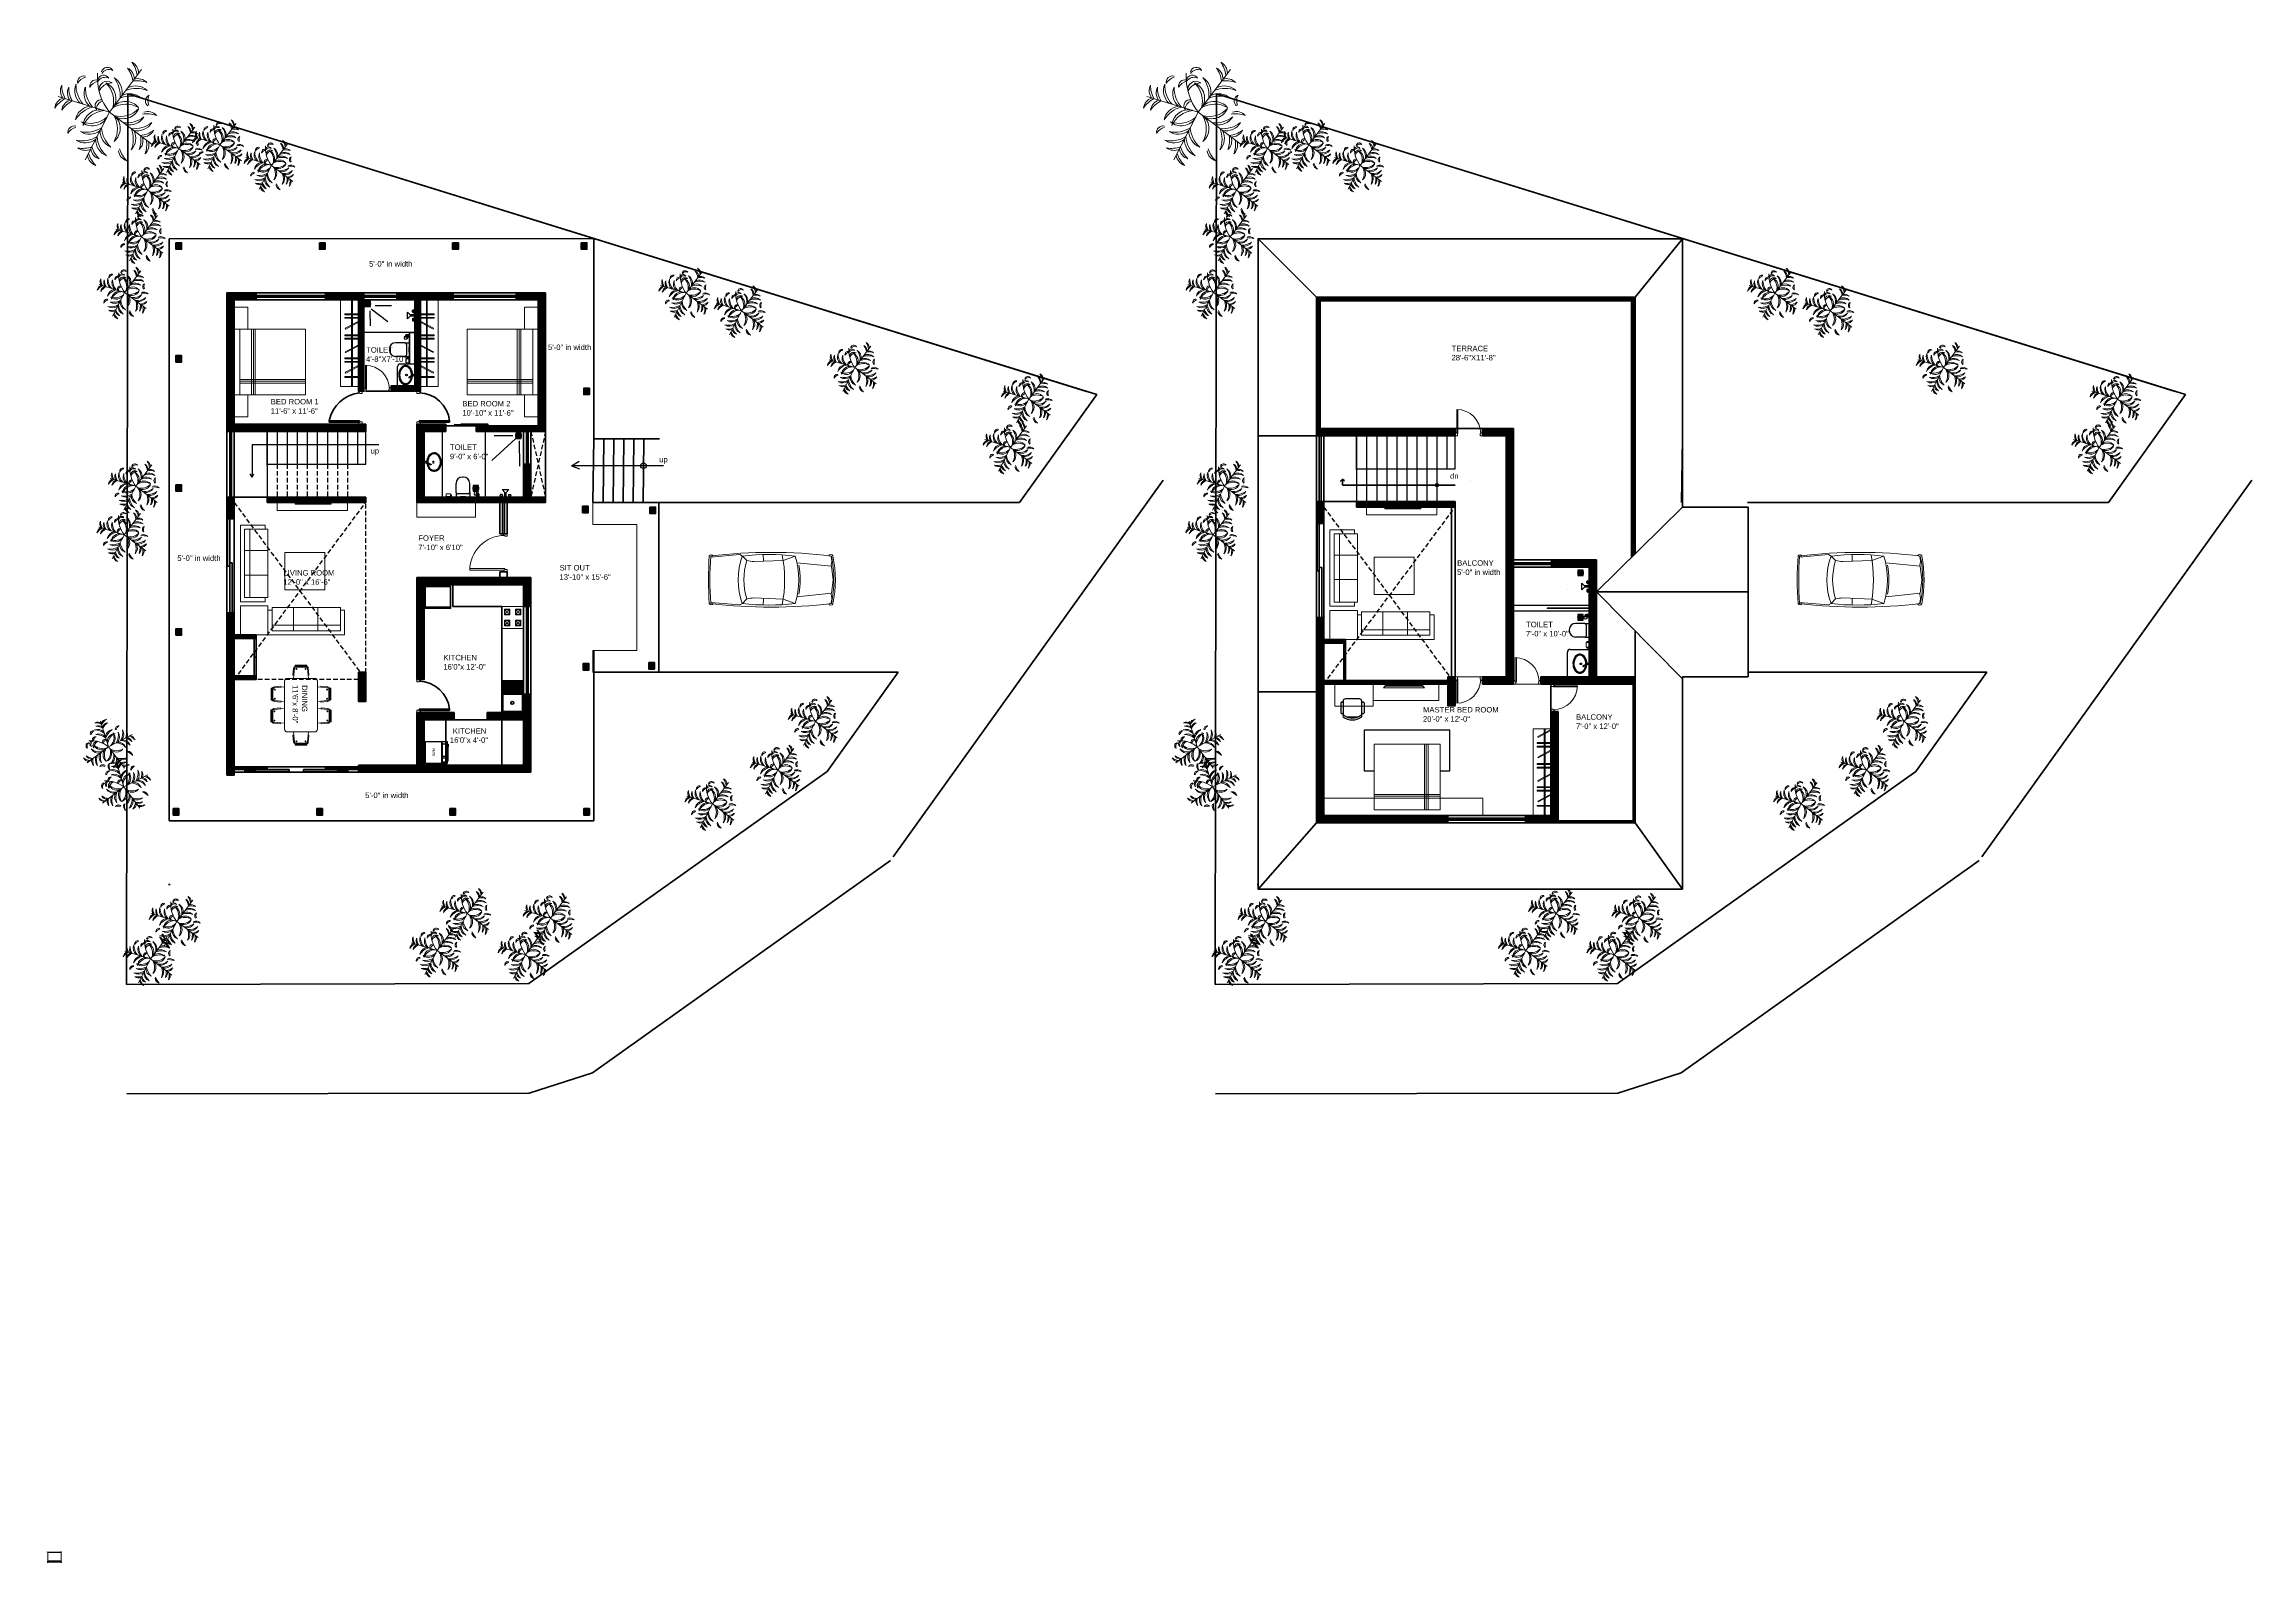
# Paper-space layout 'INTERIOR LAYOUT (2)' of a CAD drawing. Extents: x -4 to 2416, y -1 to 1664.
import ezdxf

# ---------------------------------------------------------------- set-up
doc = ezdxf.new("R2010")
doc.units = 0
doc.header["$LTSCALE"] = 100
doc.header["$MEASUREMENT"] = 0
doc.linetypes.add('ACAD_ISO07W100', pattern=[3, 0, -3])
doc.linetypes.add('HIDDENX2', pattern=[0.75, 0.5, -0.25])
doc.layers.get('0').update_dxf_attribs({"color": 250, "lineweight": 9})
for name, color, linetype in [('0-Cutout', 130, 'Continuous'), ('0-Fixture', 8, 'Continuous'), ('A-FITTINGS', 8, 'Continuous'), ('DWV', 5, 'Continuous'), ('furniture', 185, 'Continuous'), ('Stairs', 140, 'Continuous'), ('TEXT', 7, 'Continuous')]:
    doc.layers.add(name, color=color, linetype=linetype)
doc.layers.add('def', color=4, linetype='Continuous', plot=False)
for name, color, linetype, lineweight in [('hat', 8, 'Continuous', 5), ('ibis-fixtures', 7, 'Continuous', 0), ('landscape', 56, 'Continuous', 13), ('new interiors', 23, 'Continuous', 13), ('TITLE', 4, 'Continuous', 20), ('wall', 2, 'Continuous', 35), ('win', 5, 'Continuous', 9)]:
    doc.layers.add(name, color=color, linetype=linetype, lineweight=lineweight)
doc.styles.add('ARIAL', font='arial.ttf')
doc.styles.get("Standard").update_dxf_attribs({"font": 'arial.ttf'})
doc.styles.add('STD BOLD', font='ARIALNB.TTF')
pattern_1 = [(45, (-47732.59625, -8071.17586), (-0.265165043, 0.265165043), []), (45, (-47732.41947, -8071.17586), (-0.265165043, 0.265165043), [])]
pattern_2 = [(45, (-44752.9306, -10105.7025), (-0.265165043, 0.265165043), []), (45, (-44752.75382, -10105.7025), (-0.265165043, 0.265165043), [])]

# ---------------------------------------------------------------- blocks, each defined once
blk = doc.blocks.new('plant')
for p in [(7.12, 8.39), (-10.32, 3.82), (-3.82, -10.32), (9.5, -5.56)]:
    blk.add_line(p, (0, 0))
for centre, radius, start, end in [((1.1, 8.06), 1.27, 19.4061, 138.4117), ((3.93, 7.8), 2.54, 355.9541, 59.2885), ((0.44, 6.86), 5.72, 3.7404, 33.0435), ((-7.25, 4.87), 2.54, 150.0398, 213.3742), ((-3.74, 5.77), 5.72, 176.2848, 205.5878), ((-5.84, 4.35), 2.54, 150.0398, 213.3742), ((-2.34, 5.25), 5.72, 176.2848, 205.5878), ((-3.98, 6.92), 1.25, 46.7219, 182.5174), ((-3.73, 5.94), 1.76, 64.8486, 148.3181), ((-1.46, 3.93), 3.52, 154.2704, 224.4152), ((1.24, 4.91), 5.9, 174.6276, 218.2929), ((-2.14, 4.16), 1.69, 18.5385, 158.6404), ((-2.18, 2.49), 2.75, 53.4178, 123.7612), ((-2.43, 6.01), 1.25, 46.7219, 182.5174), ((-2.18, 5.03), 1.76, 64.8486, 148.3181), ((0.22, 3.54), 3.43, 146.0295, 246.2382), ((2.42, 4.25), 5.19, 166.4763, 227.9977), ((-11.85, 1.01), 11.89, 355.1413, 36.3226), ((-0.58, 6.01), 1.27, 19.4061, 138.4117), ((-0.58, 4.03), 2.75, 64.2821, 107.8748), ((0, 0), 5.14, 97.7891, 98.2173), ((1.1, 6.08), 2.75, 64.2821, 107.8748), ((-0.65, 4.15), 3.52, 344.913, 55.0578), ((-3.49, 3.67), 5.9, 351.0353, 34.7007), ((-2.19, 5.2), 5.9, 351.0353, 34.7007), ((0.64, 5.67), 3.52, 344.913, 55.0578), ((-0.53, 5.72), 5.72, 3.7404, 33.0435), ((2.96, 6.65), 2.54, 355.9541, 59.2885), ((5.73, 0.4), 5.72, 66.2848, 95.5878), ((6.08, 4), 2.54, 40.0398, 103.3742), ((6.7, 1.55), 5.72, 66.2848, 95.5878), ((7.05, 5.15), 2.54, 40.0398, 103.3742), ((-7.26, 0.51), 2.54, 105.9541, 169.2885), ((-5.19, -2.46), 5.72, 113.7404, 143.0435), ((-5.55, -1.34), 3.52, 94.913, 165.0578), ((-4.13, -3.84), 5.9, 101.0353, 144.7007), ((-3.67, -2.03), 3.52, 94.913, 165.0578), ((-2.26, -4.53), 5.9, 101.0353, 144.7007), ((-2.15, -2.83), 3.43, 73.0901, 173.2987), ((-0.94, -4.8), 5.19, 91.3306, 152.8519), ((0.71, 2.04), 1.24, 353.8899, 134.792), ((0.46, 1.04), 1.72, 30.1039, 108.3336), ((3.16, -3.72), 5.19, 56.4763, 117.9977), ((3.26, -1.41), 3.43, 36.0295, 136.2382), ((1.75, 4.56), 5.19, 261.3306, 322.8519), ((2.6, 2.41), 3.43, 243.0901, 343.2987), ((4.19, -2.85), 5.9, 64.6276, 108.2929), ((4.2, 0.03), 3.52, 44.2704, 114.4152), ((8.33, 0.48), 1.27, 19.4061, 138.4117), ((8.33, -1.51), 2.75, 64.2821, 107.8748), ((-8.54, -2.76), 1.27, 340.9166, 99.9221), ((-10.27, -3.73), 2.75, 11.4535, 55.0461), ((-5.26, -6.24), 2.54, 105.9541, 169.2885), ((-3.18, -9.21), 5.72, 113.7404, 143.0435), ((-4.25, 2.42), 5.19, 256.4763, 317.9977), ((-3.54, 0.22), 3.43, 236.0295, 336.2382), ((-4.91, 1.24), 5.9, 264.6276, 308.2929), ((-3.93, -1.46), 3.52, 244.2704, 314.4152), ((2.83, -2.15), 3.43, 163.0901, 263.2987), ((4.8, -0.94), 5.19, 181.3306, 242.8519), ((3.01, 4.07), 5.9, 271.0353, 314.7007), ((-2.08, -4.62), 5.9, 344.6276, 28.2929), ((0.75, -4.13), 3.52, 324.2704, 34.4152), ((3.97, 1.36), 3.52, 264.913, 335.0578), ((4.74, 3.06), 5.9, 271.0353, 314.7007), ((-0.35, -5.63), 5.9, 344.6276, 28.2929), ((2.48, -5.14), 3.52, 324.2704, 34.4152), ((5.7, 0.35), 3.52, 264.913, 335.0578), ((5.54, 1.52), 5.72, 283.7404, 313.0435), ((1.39, -5.57), 5.72, 346.2848, 15.5878), ((5, -5.3), 2.54, 320.0398, 23.3742), ((7.06, -1.76), 2.54, 275.9541, 339.2885), ((-5.6, -0.63), 5.9, 264.6276, 308.2929), ((-4.63, -3.34), 3.52, 244.2704, 314.4152), ((-5.25, -2.34), 5.72, 266.2848, 295.5878), ((-4.35, -5.84), 2.54, 240.0398, 303.3742), ((1.93, -6.6), 5.72, 203.7404, 233.0435), ((-0.51, -7.26), 2.54, 195.9541, 259.2885), ((2.46, -5.19), 5.72, 203.7404, 233.0435), ((1.34, -5.55), 3.52, 184.913, 255.0578), ((3.84, -4.13), 5.9, 191.0353, 234.7007), ((-3.18, -8.97), 5.72, 346.2848, 15.5878), ((0.43, -8.7), 2.54, 320.0398, 23.3742), ((2.69, -6.33), 5.72, 346.2848, 15.5878), ((6.29, -6.05), 2.54, 320.0398, 23.3742), ((-1.03, -8.67), 2.54, 195.9541, 259.2885)]:
    blk.add_arc(centre, radius, start, end)
blk = doc.blocks.new('A$C3E6B4D04')
at = {"layer": 'new interiors', "ltscale": 0.1}
for p, q in [((84, 30), (0, 30)), ((0, 30), (0, 3)), ((79.5, 25.5), (4.5, 25.5)), ((4.5, 25.5), (4.5, 0)), ((27.9, 25.5), (27.9, 0)), ((54.7, 25.5), (54.7, 0)), ((79.5, 25.5), (79.5, 0)), ((84, 30), (84, 3)), ((4.5, 3), (0, 3)), ((79.5, 19.5), (4.5, 19.5)), ((79.5, 0), (4.5, 0)), ((84, 3), (79.5, 3))]:
    blk.add_line(p, q, dxfattribs=at)
blk = doc.blocks.new('doorinch')
at = {"ltscale": 2}
for p, q in [((-0.993, 0), (-0.993, 1)), ((-0.942, 0), (-0.942, 0.998)), ((-0.942, 0), (-0.993, 0))]:
    blk.add_line(p, q, dxfattribs=at)
blk.add_arc((-1, 0), 1, 0, 89.571, dxfattribs=at)
blk = doc.blocks.new('12')
at = {"layer": 'furniture'}
for p, q in [((-281326.3, -127391.5), (-281328.5, -127387.4)), ((-281325.7, -127391.2), (-281327.9, -127387))]:
    blk.add_line(p, q, dxfattribs=at)
for centre, radius in [((-281325.7, -127384.7), 0.781), ((-281328, -127387.5, 1.3), 0.26)]:
    blk.add_circle(centre, radius, dxfattribs=at)
at = {"layer": 'furniture', "color": 7}
blk.add_circle((-281325.7, -127391.9), 0.781, dxfattribs=at)
at = {"layer": 'furniture'}
blk.add_arc((-281328.2, -127387.2), 0.345, 28.0516, 208.0516, dxfattribs=at)
at = {"layer": 'furniture', "color": 9}
blk.add_ellipse((-281325.6, -127383.8), major_axis=(9.46, 0), ratio=0.729291, start_param=4.679854, end_param=10.877616, dxfattribs=at)
at = {"layer": 'furniture'}
blk.add_open_spline([(-281326.5, -127389.7), (-281325.7, -127389.8), (-281325, -127389.8), (-281323.5, -127389.6), (-281322.7, -127389.4), (-281321.2, -127388.9), (-281320.5, -127388.6), (-281319.3, -127387.8), (-281318.7, -127387.3), (-281317.9, -127386.4), (-281317.6, -127385.8), (-281317.2, -127384.8), (-281317.1, -127384.3), (-281317.1, -127383.2), (-281317.2, -127382.6), (-281317.7, -127381.6), (-281318, -127381.1), (-281318.9, -127380.1), (-281319.5, -127379.7), (-281320.7, -127378.9), (-281321.4, -127378.6), (-281323, -127378.1), (-281323.8, -127378), (-281325.4, -127377.8), (-281326.3, -127377.8), (-281327.9, -127378), (-281328.7, -127378.2), (-281330.2, -127378.8), (-281330.9, -127379.1), (-281332.1, -127379.9), (-281332.6, -127380.4), (-281333.4, -127381.3), (-281333.7, -127381.9), (-281334.1, -127382.9), (-281334.2, -127383.3), (-281334.2, -127383.8), (-281334.2, -127384.3), (-281334.1, -127384.9), (-281333.6, -127385.9), (-281333.3, -127386.5), (-281332.5, -127387.4), (-281331.9, -127387.9), (-281330.7, -127388.6), (-281330, -127389), (-281328.6, -127389.4), (-281328, -127389.6), (-281327.3, -127389.7)], degree=3, knots=[1.477578, 1.477578, 1.477578, 1.477578, 1.722682, 1.722682, 2.009796, 2.009796, 2.296909, 2.296909, 2.584023, 2.584023, 2.871137, 2.871137, 3.15825, 3.15825, 3.445364, 3.445364, 3.732478, 3.732478, 4.019591, 4.019591, 4.306705, 4.306705, 4.593819, 4.593819, 4.880932, 4.880932, 5.168046, 5.168046, 5.45516, 5.45516, 5.742273, 5.742273, 6.029387, 6.029387, 6.283185, 6.283185, 6.283185, 6.570299, 6.570299, 6.857413, 6.857413, 7.144526, 7.144526, 7.43164, 7.43164, 7.66542, 7.66542, 7.66542, 7.66542], dxfattribs=at)
blk = doc.blocks.new('_ft')
at = {"layer": '0-Cutout'}
blk.add_circle((0, 0), 75, dxfattribs=at)
at = {"layer": '0-Fixture'}
for p, q in [((-71, 71), (71, -71)), ((71, 71), (-71, -71))]:
    blk.add_line(p, q, dxfattribs=at)
blk.add_lwpolyline([(-75, -75), (75, -75), (75, 75), (-75, 75)], close=True, dxfattribs=at)
at = {"layer": '0-Fixture', "color": 41}
for centre, radius in [((0, 0), 60), ((-48, 0), 8), ((-42, 24), 8), ((-24, 42), 8), ((-21, 12), 8), ((0, 48), 8), ((0, 24), 8), ((0, 0), 8), ((21, 12), 8), ((24, 42), 8), ((42, 24), 8), ((48, 0), 8), ((-42, -24), 8), ((-24, -42), 8), ((-21, -12), 8), ((0, -24), 8), ((0, -48), 8), ((21, -12), 8), ((24, -42), 8), ((42, -24), 8)]:
    blk.add_circle(centre, radius, dxfattribs=at)
blk = doc.blocks.new('14')
at = {"layer": 'furniture', "color": 7}
for p, q in [((-281261.6, -127341.4), (-281261.6, -127333.8)), ((-281261.6, -127333.8), (-281258.6, -127336.8)), ((-281261.6, -127341.4), (-281258.6, -127338.3)), ((-281253.4, -127336.8), (-281258.6, -127336.8)), ((-281253.4, -127338.3), (-281258.6, -127338.3)), ((-281253.4, -127336.8), (-281253.4, -127338.3))]:
    blk.add_line(p, q, dxfattribs=at)
at = {"layer": 'furniture', "color": 9}
for p, q in [((-281256.1, -127333.7), (-281256.1, -127332.1)), ((-281256.1, -127341.4), (-281256.1, -127343)), ((-281253.4, -127332.1), (-281254.6, -127332.1)), ((-281254.6, -127333.7), (-281254.6, -127332.1)), ((-281253.4, -127333.6), (-281254.6, -127333.6)), ((-281254.6, -127341.4), (-281254.6, -127343)), ((-281253.4, -127341.5), (-281254.6, -127341.5)), ((-281253.4, -127343), (-281254.6, -127343)), ((-281253.4, -127333.6), (-281253.4, -127332.1)), ((-281253.4, -127341.5), (-281253.4, -127343))]:
    blk.add_line(p, q, dxfattribs=at)
for centre, start, end in [((-281255.3, -127332.1), 0, 180), ((-281255.3, -127333.7), 180, 0), ((-281255.3, -127341.4), 0, 180), ((-281255.3, -127343), 180, 0)]:
    blk.add_arc(centre, 0.75, start, end, dxfattribs=at)
blk = doc.blocks.new('A$C6B7C4668')
for p, q in [((22.8, 22.8), (0, 22.8)), ((0, 22.8), (0, 0)), ((0, 0), (22.8, 0)), ((2.9, 20), (4.2, 18.6)), ((2.9, 20), (8.6, 20)), ((2.9, 14.3), (2.9, 20)), ((2.9, 14.3), (4.2, 15.6)), ((2.9, 14.3), (8.6, 14.3)), ((2.9, 8.6), (4.2, 7.2)), ((2.9, 8.6), (8.6, 8.6)), ((2.9, 2.9), (2.9, 8.6)), ((2.9, 2.9), (4.2, 4.2)), ((2.9, 2.9), (8.6, 2.9)), ((7.2, 18.6), (8.6, 20)), ((7.2, 15.6), (8.6, 14.3)), ((7.2, 7.2), (8.6, 8.6)), ((7.2, 4.2), (8.6, 2.9)), ((8.6, 14.3), (8.6, 20)), ((8.6, 2.9), (8.6, 8.6)), ((14.3, 20), (15.6, 18.6)), ((14.3, 20), (20, 20)), ((14.3, 14.3), (14.3, 20)), ((14.3, 14.3), (15.6, 15.6)), ((14.3, 14.3), (20, 14.3)), ((14.3, 8.6), (15.6, 7.2)), ((14.3, 2.9), (14.3, 8.6)), ((14.3, 8.6), (20, 8.6)), ((14.3, 2.9), (15.6, 4.2)), ((14.3, 2.9), (20, 2.9)), ((18.6, 18.6), (20, 20)), ((18.6, 15.6), (20, 14.3)), ((18.6, 7.2), (20, 8.6)), ((18.6, 4.2), (20, 2.9)), ((20, 14.3), (20, 20)), ((20, 2.9), (20, 8.6)), ((22.8, 0), (22.8, 22.8))]:
    blk.add_line(p, q)
for centre, radius in [((5.7, 17.1), 2.38), ((5.7, 5.7), 2.38), ((5.7, 17.1), 0.95), ((5.7, 5.7), 0.95), ((17.1, 17.1), 2.38), ((17.1, 5.7), 2.38), ((17.1, 17.1), 0.95), ((17.1, 5.7), 0.95)]:
    blk.add_circle(centre, radius)
blk = doc.blocks.new('STOVE2')
blk.add_blockref('A$C6B7C4668', (11531.2, 8747.5))
blk = doc.blocks.new('wash-m')
at = {"layer": 'A-FITTINGS'}
blk.add_line((0.6, 0), (0.6, -0.592), dxfattribs=at)
at = {"layer": 'A-FITTINGS', "extrusion": (0, 0, -1)}
for p, q in [((0, -0.432), (0.6, -0.432)), ((0, -0.442), (0.6, -0.442)), ((0.058, -0.484), (0.058, -0.546)), ((0.386, -0.459), (0.083, -0.459)), ((0.083, -0.57), (0.386, -0.57)), ((0.41, -0.546), (0.41, -0.484)), ((0.454, -0.614), (0.146, -0.614))]:
    blk.add_line(p, q, dxfattribs=at)
blk.add_lwpolyline([(0, 0), (0, -0.592), (-0.6, -0.592), (-0.6, 0)], close=True, dxfattribs=at)
for points in [[(-0.076, -0.593), (-0.076, -0.614), (-0.146, -0.614), (-0.146, -0.593)], [(-0.524, -0.593), (-0.524, -0.614), (-0.454, -0.614), (-0.454, -0.593)]]:
    blk.add_lwpolyline(points, dxfattribs=at)
blk.add_lwpolyline([(-0.566, -0.546), (-0.566, -0.484, -0.414214), (-0.541, -0.459), (-0.469, -0.459, -0.414214), (-0.444, -0.484), (-0.444, -0.546, -0.414214), (-0.469, -0.57), (-0.541, -0.57, -0.414214)], format="xyb", close=True, dxfattribs=at)
for centre, start, end in [((-0.083, -0.484), 0, 90), ((-0.083, -0.546), 270, 0), ((-0.386, -0.484), 90, 180), ((-0.386, -0.546), 180, 270)]:
    blk.add_arc(centre, 0.0247, start, end, dxfattribs=at)
blk = doc.blocks.new('CARPLAN')
for p, q in [((-591, -1337), (-468, -134)), ((1, -82), (-468, -134)), ((468, -134), (1, -82)), ((591, -1337), (468, -134)), ((-670, -1813), (-825, -1398)), ((670, -1813), (825, -1398)), ((-630, -2832), (-670, -1813)), ((630, -2832), (670, -1813)), ((-643, -2500), (-878, -2506)), ((643, -2500), (878, -2506)), ((-825, -3235), (-876, -3321)), ((-876, -3321), (-785, -4336)), ((-825, -3235), (-666, -3078)), ((825, -3235), (666, -3078)), ((876, -3321), (785, -4336)), ((825, -3235), (876, -3321))]:
    blk.add_line(p, q)
for centre, radius, start, end in [((0, -4167), 4167, 78.4404, 101.5596), ((16465, -2234), 17417, 173.0749, 186.9251), ((-800, -158), 81.1, 115.79294, 243.1004), ((-655, -579), 455, 66.15774, 112.3263), ((0, -4167), 4117, 78.4404, 101.5596), ((655, -579), 455, 67.6737, 113.84226), ((-16465, -2234), 17417, 353.0749, 6.9251), ((800, -158), 81.1, 296.8996, 64.20706), ((6748, -2316), 7628, 173.08207, 186.91793), ((0, -4114), 2839, 73.10408, 106.89592), ((0, -4114), 2889, 80.01845, 100.15026), ((-6748, -2316), 7628, 353.08207, 6.91793), ((0, -6430), 4665, 79.30227, 100.69773), ((-3123, -2589), 2505, 348.74198, 354.44522), ((3123, -2589), 2505, 185.55478, 191.25802), ((0, -992), 2390, 249.80902, 290.19098), ((0, -992), 2190, 252.29777, 287.70223), ((-797, -4316), 74.4, 112.01532, 245.0836), ((0, 7582), 11994, 266.03945, 273.96055), ((0, 7582), 11944, 266.03945, 273.96055), ((797, -4316), 74.4, 294.9164, 67.98468)]:
    blk.add_arc(centre, radius, start, end)
blk = doc.blocks.new('A$C1B7C5B7B')
at = {"layer": 'furniture'}
for p, q in [((0, 467), (0, 195)), ((64, 512), (64, 149)), ((512, 576), (128, 576)), ((161, 85), (479, 85)), ((576, 149), (576, 512)), ((641, 467), (641, 195))]:
    blk.add_line(p, q, dxfattribs=at)
for centre, major_axis, start_param, end_param in [((32, 457), (-23.6, 23.6), 4.210785, 6.784789), ((32, 204), (-23.6, -23.6), -0.501604, 2.0724), ((83, 99), (-16.5, -16.5), 3.368007, 6.13815), ((128, 512), (-45.3, -45.3), 3.926991, 5.497787), ((128, 149), (-45.3, -45.3), -0.785398, -0.303959), ((320, 427), (0, -427), -0.643499, 0.643503), ((320, 473), (0, -419), -0.56591, 0.56591), ((512, 512), (-45.3, -45.3), 2.356194, 3.926991), ((557, 99), (-16.5, -16.5), 1.715832, 4.485975), ((512, 149), (-45.3, 45.3), 3.445551, 3.926991), ((608, 457), (-23.6, 23.6), 4.210785, 6.784789), ((608, 204), (-23.6, 23.6), 1.069192, 3.643197)]:
    blk.add_ellipse(centre, major_axis=major_axis, ratio=1, start_param=start_param, end_param=end_param, dxfattribs=at)

psp = doc.layouts.new('INTERIOR LAYOUT (2)')

# ---------------------------------------------------------------- hatches: boundary and pattern name
at = {"layer": 'TITLE'}
h = psp.add_hatch(color=0, dxfattribs=at)
h.dxf.hatch_style = 1
h.paths.add_polyline_path([(14.5, 1), (14.2, 0.7), (14.3, 0.4)])
at = {"layer": 'wall', "ltscale": 0.12, "true_color": 0x636466}
h = psp.add_hatch(dxfattribs=at)
h.set_pattern_fill('ANSI32', color=251)
h.set_pattern_definition(pattern_1)
h.paths.add_polyline_path([(146.9, 1446), (140.7, 1446), (140.7, 1439), (146.9, 1439)])
h.paths.add_polyline_path([(304.2, 1446), (298, 1446), (298, 1439), (304.2, 1439)])
h.paths.add_polyline_path([(450.2, 1446), (443.9, 1446), (443.9, 1439), (450.2, 1439)])
h.paths.add_polyline_path([(591.1, 1446), (584.9, 1446), (584.9, 1439), (591.1, 1439)])
h.paths.add_polyline_path([(593.7, 1286.6), (587.5, 1286.6), (587.5, 1279.6), (593.7, 1279.6)])
h.paths.add_polyline_path([(592.5, 1157.2), (586.3, 1157.2), (586.3, 1150.2), (592.5, 1150.2)])
h.paths.add_polyline_path([(666.3, 1156.3), (660.1, 1156.3), (660.1, 1149.3), (666.3, 1149.3)])
h.paths.add_polyline_path([(665.1, 985.9), (658.9, 985.9), (658.9, 978.9), (665.1, 978.9)])
h.paths.add_polyline_path([(593.2, 984.8), (586.9, 984.8), (586.9, 977.8), (593.2, 977.8)])
h.paths.add_polyline_path([(593.7, 825.9), (587.5, 825.9), (587.5, 818.9), (593.7, 818.9)])
h.paths.add_polyline_path([(447.2, 825.9), (441, 825.9), (441, 818.9), (447.2, 818.9)])
h.paths.add_polyline_path([(146.9, 1023.1), (140.7, 1023.1), (140.7, 1016.1), (146.9, 1016.1)])
h.paths.add_polyline_path([(146.9, 1180.7), (140.7, 1180.7), (140.7, 1173.7), (146.9, 1173.7)])
h.paths.add_polyline_path([(146.9, 1322.3), (140.7, 1322.3), (140.7, 1315.3), (146.9, 1315.3)])
h = psp.add_hatch(dxfattribs=at)
h.set_pattern_fill('ANSI32', color=251)
h.set_pattern_definition(pattern_1)
h.paths.add_polyline_path([(143.9, 825.9), (137.7, 825.9), (137.7, 818.9), (143.9, 818.9)])
h.paths.add_polyline_path([(301.2, 825.9), (295, 825.9), (295, 818.9), (301.2, 818.9)])
h.paths.add_polyline_path([(204.6, 958.7), (204.6, 967.3), (207.5, 971.3), (204.6, 971.3), (204.6, 1012.3), (228.6, 1012.3), (228.6, 1016.3), (204.6, 1016.3), (204.6, 1040.3), (196.6, 1040.3), (196.6, 958.7), (196.6, 862.7), (204.6, 862.7), (204.6, 870.7), (204.6, 871.7)])
h.paths.add_polyline_path([(529.7, 951.3), (521.7, 951.3), (521.7, 931.3), (481.6, 931.3), (481.6, 923.3), (521.7, 923.3), (521.7, 873.7), (412.6, 873.7), (412.6, 923.3), (445.6, 923.3), (445.6, 931.3), (404.6, 931.3), (404.6, 873.7), (348.6, 873.7), (340.6, 873.7), (340.6, 865.7), (529.7, 865.7)])
h.paths.add_polyline_path([(228.6, 971.3), (226.5, 971.3), (207.5, 971.3), (204.6, 967.3), (228.6, 967.3)], flags=17)
h.paths.add_polyline_path([(348.6, 967.3), (342.6, 975.3), (340.6, 975.3), (340.6, 943.3), (348.6, 943.3)])
h.paths.add_polyline_path([(348.6, 975.3), (342.6, 975.3), (348.6, 967.3)], flags=17)
h.paths.add_polyline_path([(412.6, 1071.3), (521.7, 1071.3), (521.7, 1047.3), (529.7, 1047.3), (529.7, 1079.3), (404.6, 1079.3), (404.6, 967.3), (412.6, 967.3), (412.6, 975.3)])
h.paths.add_polyline_path([(204.6, 1167.3), (196.6, 1167.3), (196.6, 1143.3), (204.6, 1143.3)])
h.paths.add_polyline_path([(348.6, 1167.3), (240.6, 1167.3), (240.6, 1161.3), (348.6, 1161.3)])
h.paths.add_polyline_path([(346.6, 1391.3), (304.6, 1391.3), (304.6, 1383.3), (340.6, 1383.3), (346.6, 1383.3)])
h.paths.add_polyline_path([(346.6, 1383.3), (340.6, 1383.3), (340.6, 1368.2), (340.7, 1368.2), (340.7, 1367.2), (340.7, 1364.3), (340.7, 1364.3), (340.7, 1363.3), (340.7, 1345.2), (340.7, 1345.2), (340.7, 1344.2), (340.7, 1341.3), (340.7, 1341.3), (340.7, 1340.3), (340.7, 1319.9), (340.7, 1319.9), (340.7, 1318.9), (340.7, 1316), (340.7, 1316), (340.7, 1315), (340.6, 1299.5), (340.7, 1299.5), (340.7, 1298.5), (340.6, 1283.3), (346.6, 1283.3)], flags=16)
h.paths.add_polyline_path([(444.6, 1391.3), (382.6, 1391.3), (382.6, 1383.3), (402.6, 1383.3), (402.6, 1289.3), (376.6, 1289.3), (376.6, 1283.3), (400.6, 1283.3), (408.6, 1283.3), (408.6, 1383.3), (444.6, 1383.3)])
h.paths.add_polyline_path([(545.7, 1391.3), (525.7, 1391.3), (513.7, 1391.3), (513.7, 1383.3), (537.7, 1383.3), (537.7, 1247.3), (537.7, 1245.3), (469.6, 1245.3), (469.6, 1239.3), (537.7, 1239.3), (545.7, 1239.3)])
h.paths.add_polyline_path([(412.6, 1239.3), (432.6, 1239.3), (436.6, 1239.3), (436.6, 1247.3), (404.6, 1247.3), (404.6, 1239.3), (404.6, 1161.3), (469, 1161.3), (545.7, 1161.3), (545.7, 1167.3), (537.7, 1167.3), (472.6, 1167.3), (472.6, 1167.3), (471.6, 1167.3), (412.6, 1167.3)])
h.paths.add_polyline_path([(529.7, 1203.3), (521.7, 1203.3), (521.7, 1167.3), (529.7, 1167.3)], flags=17)
h.paths.add_polyline_path([(204.6, 1383.3), (228.6, 1383.3), (228.6, 1391.3), (204.6, 1391.3), (196.6, 1391.3), (196.6, 1239.3), (204.6, 1239.3), (348.6, 1239.3), (348.6, 1247.3), (204.6, 1247.3)])
at = {"layer": 'wall', "ltscale": 0.12}
h = psp.add_hatch(dxfattribs=at)
h.set_pattern_fill('ANSI32', color=5)
h.set_pattern_definition(pattern_1)
h.paths.add_polyline_path([(204.6, 1383.3), (228.6, 1383.3), (228.6, 1391.3), (204.6, 1391.3), (196.6, 1391.3), (196.6, 1239.3), (204.6, 1239.3), (348.6, 1239.3), (348.6, 1247.3), (204.6, 1247.3)])
at = {"layer": 'wall', "ltscale": 0.12, "true_color": 0x636466}
h = psp.add_hatch(dxfattribs=at)
h.set_pattern_fill('ANSI32', color=251)
h.set_pattern_definition([(45, (-47916.1001, -8071.17586), (-0.265165043, 0.265165043), []), (45, (-47915.9233, -8071.17586), (-0.265165043, 0.265165043), [])])
h.paths.add_polyline_path([(1398.5, 1162.4), (1390.5, 1162.4), (1390.5, 1138.4), (1398.5, 1138.4)])
h.paths.add_polyline_path([(1739.6, 1386.4), (1719.6, 1386.4), (1398.5, 1386.4), (1390.5, 1386.4), (1390.5, 1242.4), (1394.5, 1242.4), (1394.5, 1382.4), (1735.6, 1382.4), (1735.6, 1101), (1739.6, 1104.9), (1739.6, 1156.4), (1739.6, 1162.4), (1739.6, 1234.4)])
h.paths.add_polyline_path([(1697.5, 1098.4), (1648, 1098.4), (1648, 1090.4), (1689.5, 1090.4), (1689.5, 970.4), (1661.5, 970.4), (1636.5, 970.4), (1636.5, 962.4), (1647.5, 962.4), (1697.5, 962.3), (1697.5, 970.4), (1697.5, 1018.4)])
h.paths.add_polyline_path([(1739.6, 970.4), (1697.5, 970.4), (1697.5, 962.3), (1708.4, 962.3), (1737.6, 962.4), (1737.6, 938.4), (1737.6, 842.4), (1737.6, 818.4), (1737.6, 812.4), (1655.5, 812.4), (1655.5, 810.4), (1739.6, 810.4), (1739.6, 818.4), (1739.6, 842.4), (1739.6, 938.4)])
h.paths.add_polyline_path([(1655.5, 926.3), (1655.5, 932.4), (1647.5, 932.4), (1647.5, 818.4), (1619.5, 818.4), (1619.5, 810.4), (1655.5, 810.4), (1655.5, 812.4)])
h.paths.add_polyline_path([(1542.5, 962.4), (1536.5, 970.4), (1534.5, 970.4), (1534.5, 938.4), (1542.5, 938.4)])
h.paths.add_polyline_path([(1542.5, 970.4), (1536.5, 970.4), (1542.5, 962.4)], flags=16)
h = psp.add_hatch(dxfattribs=at)
h.set_pattern_fill('ANSI32', color=251)
h.set_pattern_definition(pattern_2)
h.paths.add_polyline_path([(1394.5, 1242.4), (1390.5, 1242.4), (1390.5, 1234.4), (1398.5, 1234.4), (1542.5, 1234.4), (1542.5, 1242.4)])
h = psp.add_hatch(dxfattribs=at)
h.set_pattern_fill('ANSI32', color=251)
h.set_pattern_definition(pattern_2)
h.paths.add_polyline_path([(1598.5, 1234.4), (1598.5, 970.4), (1572.5, 970.4), (1572.5, 962.4), (1606.5, 962.4), (1606.5, 970.4), (1606.5, 1242.4), (1572.5, 1242.4), (1572.5, 1234.4)])
h = psp.add_hatch(dxfattribs=at)
h.set_pattern_fill('ANSI32', color=251)
h.set_pattern_definition(pattern_2)
h.paths.add_polyline_path([(1434.5, 1162.4), (1434.5, 1156.4), (1542.5, 1156.4), (1542.5, 1162.4)])
h = psp.add_hatch(dxfattribs=at)
h.set_pattern_fill('ANSI32', color=251)
h.set_pattern_definition(pattern_2)
h.paths.add_polyline_path([(1398.5, 1007.4), (1422.5, 1007.4), (1422.5, 1011.4), (1398.5, 1011.4), (1398.5, 1035.4), (1390.5, 1035.4), (1390.5, 953.8), (1390.5, 810.4), (1534.5, 810.4), (1534.5, 818.4), (1398.5, 818.4), (1398.5, 962.4), (1401.4, 966.4), (1398.5, 966.4)])
h = psp.add_hatch(dxfattribs=at)
h.set_pattern_fill('ANSI32', color=251)
h.set_pattern_definition(pattern_2)
h.paths.add_polyline_path([(1534.5, 966.4), (1401.4, 966.4), (1398.5, 962.4), (1534.5, 962.4)])

# ---------------------------------------------------------------- linework, layer by layer
for p, q in [((394, 1344.3), (396.6, 1344.3)), ((394, 1344.3), (396.6, 1344.3)), ((471.6, 1169.9), (471.6, 1167.3)), ((471.6, 1169.9), (471.6, 1167.3)), ((471.6, 1169.9), (471.6, 1167.3)), ((471.6, 1169.9), (471.6, 1167.3)), ((471.6, 1169.9), (471.6, 1167.3)), ((471.6, 1169.9), (471.6, 1167.3)), ((471.6, 1169.9), (471.6, 1167.3)), ((471.6, 1169.9), (471.6, 1167.3)), ((1686.9, 1001.8), (1689.5, 1001.8))]:
    psp.add_line(p, q)
at = {"color": 0}
for p, q in [((14.7, 1.6), (0.3, 1.6)), ((0.3, 1.5), (0.3, 0.3)), ((2.1, 1.5), (0.3, 1.5)), ((2.1, 1.3), (0.3, 1.3)), ((0.3, 1.2), (0.3, 0.3)), ((2.1, 0.3), (0.3, 0.3)), ((9.2, 1.5), (2.1, 1.5)), ((2.1, 0.3), (2.1, 1.5)), ((2.1, 0.3), (2.1, 1.5)), ((9.2, 1.3), (2.1, 1.3)), ((9.2, 0.3), (2.1, 0.3)), ((9.2, 0.3), (9.2, 1.5)), ((9.3, 1.5), (9.3, 0.3)), ((9.3, 1.5), (9.3, 0.3)), ((11.7, 1.5), (9.3, 1.5)), ((11.7, 1.1), (9.3, 1.1)), ((11.7, 0.3), (9.3, 0.3)), ((11.7, 1.5), (11.7, 0.3)), ((11.7, 1.5), (11.7, 0.3)), ((14.7, 1.5), (11.7, 1.5)), ((11.7, 0.9), (13.8, 0.9)), ((11.7, 0.3), (14.7, 0.3)), ((13.8, 1.5), (13.8, 0.3)), ((14.7, 1.5), (14.7, 0.3))]:
    psp.add_line(p, q, dxfattribs=at)
psp.add_lwpolyline([(14.8, 0.2), (14.8, 11), (0.2, 11), (0.2, 0.2)], close=True)
at = {"const_width": 0.0188}
psp.add_lwpolyline([(14.7, 0.2), (14.7, 10.9), (0.3, 10.9), (0.3, 0.2)], close=True, dxfattribs=at)
at = {"color": 0, "const_width": 0.0188}
psp.add_lwpolyline([(14.7, 1.6), (0.3, 1.6)], dxfattribs=at)
at = {"layer": 'def'}
for p, q in [((0.1, 0.1), (-0.4, 0.1)), ((0.1, 11), (-0.2, 11)), ((0.1, 11), (0.1, 11.5)), ((0.1, 0.1), (0.1, -0.5)), ((14.9, 11), (14.9, 11.8)), ((14.9, 11), (15.4, 11)), ((14.9, 0.1), (14.9, -0.6))]:
    psp.add_line(p, q, dxfattribs=at)
at = {"layer": 'def', "color": 0}
psp.add_line((14.9, 0.1), (15.6, 0.1), dxfattribs=at)
at = {"layer": 'def', "linetype": 'ACAD_ISO07W100'}
psp.add_lwpolyline([(14.9, 0.1), (14.9, 11), (0.1, 11), (0.1, 0.1)], close=True, dxfattribs=at)
at = {"layer": 'DWV', "ltscale": 0.5}
for p, q in [((1665.5, 970.4), (1665.5, 997.4)), ((1668.5, 1000.4), (1689.5, 1000.4))]:
    psp.add_line(p, q, dxfattribs=at)
psp.add_arc((1668.5, 997.4), 3, 90, 180, dxfattribs=at)
at = {"layer": 'furniture', "linetype": 'ByBlock'}
for p, q in [((391.7, 1336.5), (381.6, 1336.5)), ((391.7, 1336.5), (381.6, 1336.5)), ((391.7, 1336.5), (396.6, 1336.5)), ((391.7, 1336.5), (396.6, 1336.5)), ((393.2, 1335), (393.2, 1323)), ((393.2, 1335), (393.2, 1323)), ((374.6, 1329.5), (374.6, 1328.5)), ((374.6, 1329.5), (374.6, 1328.5)), ((391.7, 1321.5), (381.6, 1321.5)), ((391.7, 1321.5), (381.6, 1321.5)), ((383.6, 1289.3), (383.6, 1310.4)), ((385.7, 1313.4), (402.6, 1313.4)), ((392, 1321.5), (396.6, 1321.5)), ((392, 1321.5), (396.6, 1321.5)), ((393, 1319.3), (396, 1319.3)), ((393, 1314.5), (393, 1319.3)), ((393, 1319.3), (396, 1319.3)), ((393, 1314.5), (393, 1319.3)), ((393, 1314.5), (396, 1314.5)), ((394, 1320.5), (396.6, 1320.5)), ((394, 1319.8), (394, 1320.5)), ((394, 1320.5), (396.6, 1320.5)), ((394, 1319.8), (394, 1320.5)), ((394, 1319.8), (394, 1319.3)), ((394.7, 1319.8), (394, 1319.8)), ((394, 1319.8), (394, 1319.3)), ((394.7, 1319.8), (394, 1319.8)), ((395.7, 1319.5), (394.7, 1319.8)), ((394.7, 1319.3), (394.7, 1319.8)), ((395.7, 1319.5), (394.7, 1319.8)), ((394.7, 1319.3), (394.7, 1319.8)), ((396.6, 1319.5), (395.7, 1319.5)), ((396.6, 1319.5), (395.7, 1319.5)), ((396, 1319.3), (396, 1314.5)), ((396, 1319.3), (396, 1314.5)), ((396.6, 1320.5), (396.6, 1319.5)), ((396.6, 1320.5), (396.6, 1319.5)), ((455.6, 1189.3), (454.6, 1189.3)), ((455.6, 1189.3), (454.6, 1189.3)), ((455.6, 1189.3), (454.6, 1189.3)), ((455.6, 1189.3), (454.6, 1189.3)), ((455.6, 1189.3), (454.6, 1189.3)), ((455.6, 1189.3), (454.6, 1189.3)), ((455.6, 1189.3), (454.6, 1189.3)), ((455.6, 1189.3), (454.6, 1189.3)), ((447.6, 1172.2), (447.6, 1182.3)), ((447.6, 1172.2), (447.6, 1182.3)), ((447.6, 1172.2), (447.6, 1182.3)), ((447.6, 1172.2), (447.6, 1182.3)), ((447.6, 1172.2), (447.6, 1182.3)), ((447.6, 1172.2), (447.6, 1182.3)), ((447.6, 1172.2), (447.6, 1182.3)), ((447.6, 1172.2), (447.6, 1182.3)), ((447.6, 1172), (447.6, 1167.3)), ((447.6, 1172), (447.6, 1167.3)), ((447.6, 1172), (447.6, 1167.3)), ((447.6, 1172), (447.6, 1167.3)), ((447.6, 1172), (447.6, 1167.3)), ((447.6, 1172), (447.6, 1167.3)), ((447.6, 1172), (447.6, 1167.3)), ((447.6, 1172), (447.6, 1167.3)), ((461.1, 1170.7), (449.1, 1170.7)), ((461.1, 1170.7), (449.1, 1170.7)), ((461.1, 1170.7), (449.1, 1170.7)), ((461.1, 1170.7), (449.1, 1170.7)), ((461.1, 1170.7), (449.1, 1170.7)), ((461.1, 1170.7), (449.1, 1170.7)), ((461.1, 1170.7), (449.1, 1170.7)), ((461.1, 1170.7), (449.1, 1170.7)), ((462.6, 1172.2), (462.6, 1182.3)), ((462.6, 1172.2), (462.6, 1182.3)), ((462.6, 1172.2), (462.6, 1182.3)), ((462.6, 1172.2), (462.6, 1182.3)), ((462.6, 1172.2), (462.6, 1182.3)), ((462.6, 1172.2), (462.6, 1182.3)), ((462.6, 1172.2), (462.6, 1182.3)), ((462.6, 1172.2), (462.6, 1182.3)), ((462.6, 1172.2), (462.6, 1167.3)), ((462.6, 1172.2), (462.6, 1167.3)), ((462.6, 1172.2), (462.6, 1167.3)), ((462.6, 1172.2), (462.6, 1167.3)), ((462.6, 1172.2), (462.6, 1167.3)), ((462.6, 1172.2), (462.6, 1167.3)), ((462.6, 1172.2), (462.6, 1167.3)), ((462.6, 1172.2), (462.6, 1167.3)), ((1667.5, 1021.9), (1667.5, 1020.9)), ((1684.6, 1028.9), (1674.5, 1028.9)), ((1684.6, 1028.9), (1689.5, 1028.9)), ((1686.1, 1027.4), (1686.1, 1015.4)), ((1684.6, 1013.9), (1674.5, 1013.9)), ((1684.9, 1013.9), (1689.5, 1013.9))]:
    psp.add_line(p, q, dxfattribs=at)
for centre, radius, start, end in [((381.6, 1329.5), 7, 90, 180), ((381.6, 1329.5), 7, 90, 180), ((391.7, 1335), 1.5, 0, 90), ((391.7, 1335), 1.5, 0, 90), ((381.6, 1328.5), 7, 180, 270), ((381.6, 1328.5), 7, 180, 270), ((388.1, 1309.4), 4.66, 121.1419, 167.8679), ((391.7, 1323), 1.5, 270, 0), ((391.7, 1323), 1.5, 270, 0), ((454.6, 1182.3), 7, 90, 180), ((454.6, 1182.3), 7, 90, 180), ((454.6, 1182.3), 7, 90, 180), ((454.6, 1182.3), 7, 90, 180), ((454.6, 1182.3), 7, 90, 180), ((454.6, 1182.3), 7, 90, 180), ((454.6, 1182.3), 7, 90, 180), ((454.6, 1182.3), 7, 90, 180), ((455.6, 1182.3), 7, 0, 90), ((455.6, 1182.3), 7, 0, 90), ((455.6, 1182.3), 7, 0, 90), ((455.6, 1182.3), 7, 0, 90), ((455.6, 1182.3), 7, 0, 90), ((455.6, 1182.3), 7, 0, 90), ((455.6, 1182.3), 7, 0, 90), ((455.6, 1182.3), 7, 0, 90), ((449.1, 1172.2), 1.5, 180, 270), ((449.1, 1172.2), 1.5, 180, 270), ((449.1, 1172.2), 1.5, 180, 270), ((449.1, 1172.2), 1.5, 180, 270), ((449.1, 1172.2), 1.5, 180, 270), ((449.1, 1172.2), 1.5, 180, 270), ((449.1, 1172.2), 1.5, 180, 270), ((449.1, 1172.2), 1.5, 180, 270), ((461.1, 1172.2), 1.5, 270, 0), ((461.1, 1172.2), 1.5, 270, 0), ((461.1, 1172.2), 1.5, 270, 0), ((461.1, 1172.2), 1.5, 270, 0), ((461.1, 1172.2), 1.5, 270, 0), ((461.1, 1172.2), 1.5, 270, 0), ((461.1, 1172.2), 1.5, 270, 0), ((461.1, 1172.2), 1.5, 270, 0), ((1674.5, 1021.9), 7, 90, 180), ((1674.5, 1020.9), 7, 180, 270), ((1684.6, 1027.4), 1.5, 0, 90), ((1684.6, 1015.4), 1.5, 270, 0)]:
    psp.add_arc(centre, radius, start, end, dxfattribs=at)
at = {"layer": 'hat', "lineweight": -2, "ltscale": 0.1}
for p, q in [((353.2, 1371.3), (353.4, 1355.1)), ((354.7, 1373.7), (373, 1359.8)), ((359, 1377.1), (376.8, 1377.3)), ((402.6, 1347.6), (346.6, 1347.6)), ((402.6, 1347.6), (346.6, 1347.6)), ((432.6, 1239.3), (432.6, 1167.3)), ((479.7, 1239.3), (479.7, 1224.6)), ((509.7, 1234.5), (489.3, 1234.6)), ((479.7, 1224.6), (479.7, 1224.6)), ((479.7, 1224.6), (479.7, 1167.3)), ((513.1, 1231.5), (486.7, 1207.4)), ((516.7, 1229.1), (517, 1201.1)), ((1689.5, 1048.4), (1606.5, 1048.4)), ((1689.5, 1042.4), (1606.5, 1042.4))]:
    psp.add_line(p, q, dxfattribs=at)
at = {"layer": 'hat', "linetype": 'HIDDENX2', "lineweight": -2, "ltscale": 0.1}
for p, q in [((529.7, 1239.3), (545.7, 1167.3)), ((545.7, 1239.3), (529.7, 1167.3)), ((251.6, 1203.3), (251.6, 1167.3)), ((262.6, 1203.3), (262.6, 1167.3)), ((273.6, 1203.3), (273.6, 1167.3)), ((284.6, 1203.3), (284.6, 1167.3)), ((295.6, 1203.3), (295.6, 1167.3)), ((306.6, 1203.3), (306.6, 1167.3)), ((317.6, 1203.3), (317.6, 1167.3)), ((328.6, 1203.3), (328.6, 1167.3)), ((204.6, 1161.3), (348.6, 967.3)), ((204.6, 967.3), (348.6, 1161.3)), ((348.6, 967.3), (348.6, 1161.3)), ((1398.5, 1156.4), (1542.5, 962.4)), ((1398.5, 962.4), (1542.5, 1156.4)), ((1542.5, 962.4), (1542.5, 1156.4)), ((340.6, 967.3), (204.6, 967.3))]:
    psp.add_line(p, q, dxfattribs=at)
at = {"layer": 'hat', "lineweight": -2, "ltscale": 0.1}
psp.add_lwpolyline([(1525.9, 867.4), (1536.6, 867.4), (1536.6, 912), (1442.7, 912), (1442.7, 867.4), (1453.9, 867.4)], dxfattribs=at)
psp.add_lwpolyline([(1525.9, 867.4), (1536.6, 867.4), (1536.6, 912), (1442.7, 912), (1442.7, 867.4), (1453.9, 867.4)], dxfattribs=at)
at = {"layer": 'ibis-fixtures'}
for p, q in [((392.3, 1345.1), (392.3, 1343.8)), ((392.9, 1345.1), (392.3, 1345.1)), ((392.3, 1345.1), (392.3, 1343.8)), ((392.9, 1345.1), (392.3, 1345.1)), ((393.3, 1344.8), (392.9, 1345.1)), ((392.9, 1345.1), (392.9, 1342.5)), ((393.3, 1344.8), (392.9, 1345.1)), ((392.9, 1345.1), (392.9, 1342.5)), ((396, 1345.5), (393, 1345.5)), ((396, 1345.5), (393, 1345.5)), ((393.3, 1344.8), (393.3, 1342.8)), ((393.3, 1344.8), (393.3, 1342.8)), ((393.6, 1345.3), (394.9, 1345.3)), ((393.6, 1344.9), (393.6, 1345.3)), ((393.6, 1345.3), (394.9, 1345.3)), ((393.6, 1344.9), (393.6, 1345.3)), ((394, 1345), (394, 1345.5)), ((394, 1345), (394, 1345.5)), ((394.7, 1345), (394, 1345)), ((394, 1345), (394, 1344.3)), ((394.7, 1345), (394, 1345)), ((394, 1345), (394, 1344.3)), ((394.7, 1345.5), (394.7, 1345)), ((394.7, 1345.5), (394.7, 1345)), ((395.7, 1345.3), (394.7, 1345)), ((395.7, 1345.3), (394.7, 1345)), ((394.9, 1345.3), (395.8, 1344.6)), ((394.9, 1345.3), (395.8, 1344.6)), ((396.6, 1345.3), (395.7, 1345.3)), ((396.6, 1345.3), (395.7, 1345.3)), ((395.8, 1344.6), (396.6, 1344.6)), ((395.8, 1344.6), (396.6, 1344.6)), ((395.9, 1331.2), (395.9, 1326.7)), ((395.9, 1331.2), (395.9, 1326.7)), ((396.4, 1332), (396.4, 1326)), ((396.4, 1332), (396.6, 1332)), ((396.4, 1332), (396.4, 1326)), ((396.4, 1332), (396.6, 1332)), ((396.6, 1332), (396.6, 1326)), ((396.6, 1332), (396.6, 1326)), ((402.6, 1344.1), (402.6, 1345.1)), ((402.6, 1344.1), (402.6, 1345.1)), ((396.4, 1326), (396.6, 1326)), ((396.4, 1326), (396.6, 1326)), ((436.8, 1171), (441.6, 1171)), ((436.8, 1171), (441.6, 1171)), ((436.8, 1171), (441.6, 1171)), ((436.8, 1171), (441.6, 1171)), ((436.8, 1171), (441.6, 1171)), ((436.8, 1171), (441.6, 1171)), ((436.8, 1171), (441.6, 1171)), ((436.8, 1171), (441.6, 1171)), ((436.8, 1171), (436.8, 1167.9)), ((441.6, 1167.9), (436.8, 1167.9)), ((441.6, 1167.9), (436.8, 1167.9)), ((441.6, 1167.9), (436.8, 1167.9)), ((441.6, 1167.9), (436.8, 1167.9)), ((441.6, 1167.9), (436.8, 1167.9)), ((441.6, 1167.9), (436.8, 1167.9)), ((441.6, 1167.9), (436.8, 1167.9)), ((441.6, 1167.9), (436.8, 1167.9)), ((441.6, 1171), (441.6, 1167.9)), ((441.6, 1171), (441.6, 1167.9)), ((441.6, 1171), (441.6, 1167.9)), ((441.6, 1171), (441.6, 1167.9)), ((441.6, 1171), (441.6, 1167.9)), ((441.6, 1171), (441.6, 1167.9)), ((441.6, 1171), (441.6, 1167.9)), ((441.6, 1171), (441.6, 1167.9)), ((442.1, 1169.9), (441.6, 1169.9)), ((442.1, 1169.9), (441.6, 1169.9)), ((442.1, 1169.9), (441.6, 1169.9)), ((442.1, 1169.9), (441.6, 1169.9)), ((442.1, 1169.9), (441.6, 1169.9)), ((442.1, 1169.9), (441.6, 1169.9)), ((442.1, 1169.9), (441.6, 1169.9)), ((442.1, 1169.9), (441.6, 1169.9)), ((441.6, 1169.2), (442.1, 1169.2)), ((441.6, 1169.2), (442.1, 1169.2)), ((441.6, 1169.2), (442.1, 1169.2)), ((441.6, 1169.2), (442.1, 1169.2)), ((441.6, 1169.2), (442.1, 1169.2)), ((441.6, 1169.2), (442.1, 1169.2)), ((441.6, 1169.2), (442.1, 1169.2)), ((441.6, 1169.2), (442.1, 1169.2)), ((441.8, 1168.3), (442.1, 1169.2)), ((441.8, 1168.3), (442.1, 1169.2)), ((441.8, 1168.3), (442.1, 1169.2)), ((441.8, 1168.3), (442.1, 1169.2)), ((441.8, 1168.3), (442.1, 1169.2)), ((441.8, 1168.3), (442.1, 1169.2)), ((441.8, 1168.3), (442.1, 1169.2)), ((441.8, 1168.3), (442.1, 1169.2)), ((441.8, 1167.3), (441.8, 1168.3)), ((441.8, 1167.3), (441.8, 1168.3)), ((441.8, 1167.3), (441.8, 1168.3)), ((441.8, 1167.3), (441.8, 1168.3)), ((441.8, 1167.3), (441.8, 1168.3)), ((441.8, 1167.3), (441.8, 1168.3)), ((441.8, 1167.3), (441.8, 1168.3)), ((441.8, 1167.3), (441.8, 1168.3)), ((442.8, 1167.3), (441.8, 1167.3)), ((442.8, 1167.3), (441.8, 1167.3)), ((442.8, 1167.3), (441.8, 1167.3)), ((442.8, 1167.3), (441.8, 1167.3)), ((442.8, 1167.3), (441.8, 1167.3)), ((442.8, 1167.3), (441.8, 1167.3)), ((442.8, 1167.3), (441.8, 1167.3)), ((442.8, 1167.3), (441.8, 1167.3)), ((442.1, 1169.9), (442.8, 1169.9)), ((442.1, 1169.2), (442.1, 1169.9)), ((442.1, 1169.9), (442.8, 1169.9)), ((442.1, 1169.2), (442.1, 1169.9)), ((442.1, 1169.9), (442.8, 1169.9)), ((442.1, 1169.2), (442.1, 1169.9)), ((442.1, 1169.9), (442.8, 1169.9)), ((442.1, 1169.2), (442.1, 1169.9)), ((442.1, 1169.9), (442.8, 1169.9)), ((442.1, 1169.2), (442.1, 1169.9)), ((442.1, 1169.9), (442.8, 1169.9)), ((442.1, 1169.2), (442.1, 1169.9)), ((442.1, 1169.9), (442.8, 1169.9)), ((442.1, 1169.2), (442.1, 1169.9)), ((442.1, 1169.9), (442.8, 1169.9)), ((442.1, 1169.2), (442.1, 1169.9)), ((442.8, 1169.9), (442.8, 1167.3)), ((442.8, 1169.9), (442.8, 1167.3)), ((442.8, 1169.9), (442.8, 1167.3)), ((442.8, 1169.9), (442.8, 1167.3)), ((442.8, 1169.9), (442.8, 1167.3)), ((442.8, 1169.9), (442.8, 1167.3)), ((442.8, 1169.9), (442.8, 1167.3)), ((442.8, 1169.9), (442.8, 1167.3)), ((458.1, 1167.6), (452.1, 1167.6)), ((452.1, 1167.6), (452.1, 1167.3)), ((458.1, 1167.6), (452.1, 1167.6)), ((452.1, 1167.6), (452.1, 1167.3)), ((458.1, 1167.6), (452.1, 1167.6)), ((452.1, 1167.6), (452.1, 1167.3)), ((458.1, 1167.6), (452.1, 1167.6)), ((452.1, 1167.6), (452.1, 1167.3)), ((458.1, 1167.6), (452.1, 1167.6)), ((452.1, 1167.6), (452.1, 1167.3)), ((458.1, 1167.6), (452.1, 1167.6)), ((452.1, 1167.6), (452.1, 1167.3)), ((458.1, 1167.6), (452.1, 1167.6)), ((452.1, 1167.6), (452.1, 1167.3)), ((458.1, 1167.6), (452.1, 1167.6)), ((452.1, 1167.6), (452.1, 1167.3)), ((458.1, 1167.3), (452.1, 1167.3)), ((458.1, 1167.3), (452.1, 1167.3)), ((458.1, 1167.3), (452.1, 1167.3)), ((458.1, 1167.3), (452.1, 1167.3)), ((458.1, 1167.3), (452.1, 1167.3)), ((458.1, 1167.3), (452.1, 1167.3)), ((458.1, 1167.3), (452.1, 1167.3)), ((458.1, 1167.3), (452.1, 1167.3)), ((457.4, 1168.1), (452.9, 1168.1)), ((457.4, 1168.1), (452.9, 1168.1)), ((457.4, 1168.1), (452.9, 1168.1)), ((457.4, 1168.1), (452.9, 1168.1)), ((457.4, 1168.1), (452.9, 1168.1)), ((457.4, 1168.1), (452.9, 1168.1)), ((457.4, 1168.1), (452.9, 1168.1)), ((457.4, 1168.1), (452.9, 1168.1)), ((458.1, 1167.6), (458.1, 1167.3)), ((458.1, 1167.6), (458.1, 1167.3)), ((458.1, 1167.6), (458.1, 1167.3)), ((458.1, 1167.6), (458.1, 1167.3)), ((458.1, 1167.6), (458.1, 1167.3)), ((458.1, 1167.6), (458.1, 1167.3)), ((458.1, 1167.6), (458.1, 1167.3)), ((458.1, 1167.6), (458.1, 1167.3)), ((472.4, 1171.1), (469.8, 1171.1)), ((472.4, 1171.1), (469.8, 1171.1)), ((472.4, 1171.1), (469.8, 1171.1)), ((472.4, 1171.1), (469.8, 1171.1)), ((472.4, 1171.1), (469.8, 1171.1)), ((472.4, 1171.1), (469.8, 1171.1)), ((472.4, 1171.1), (469.8, 1171.1)), ((472.4, 1171.1), (469.8, 1171.1)), ((472.1, 1170.6), (470.1, 1170.6)), ((472.1, 1170.6), (470.1, 1170.6)), ((472.1, 1170.6), (470.1, 1170.6)), ((472.1, 1170.6), (470.1, 1170.6)), ((472.1, 1170.6), (470.1, 1170.6)), ((472.1, 1170.6), (470.1, 1170.6)), ((472.1, 1170.6), (470.1, 1170.6)), ((472.1, 1170.6), (470.1, 1170.6)), ((472.4, 1171.7), (471.1, 1171.7)), ((472.4, 1171.7), (471.1, 1171.7)), ((472.4, 1171.7), (471.1, 1171.7)), ((472.4, 1171.7), (471.1, 1171.7)), ((472.4, 1171.7), (471.1, 1171.7)), ((472.4, 1171.7), (471.1, 1171.7)), ((472.4, 1171.7), (471.1, 1171.7)), ((472.4, 1171.7), (471.1, 1171.7)), ((472.3, 1169.9), (471.6, 1169.9)), ((472.3, 1169.9), (471.6, 1169.9)), ((472.3, 1169.9), (471.6, 1169.9)), ((472.3, 1169.9), (471.6, 1169.9)), ((472.3, 1169.9), (471.6, 1169.9)), ((472.3, 1169.9), (471.6, 1169.9)), ((472.3, 1169.9), (471.6, 1169.9)), ((472.3, 1169.9), (471.6, 1169.9)), ((471.6, 1167.3), (472.6, 1167.3)), ((471.6, 1167.3), (472.6, 1167.3)), ((471.6, 1167.3), (472.6, 1167.3)), ((471.6, 1167.3), (472.6, 1167.3)), ((471.6, 1167.3), (472.6, 1167.3)), ((471.6, 1167.3), (472.6, 1167.3)), ((471.6, 1167.3), (472.6, 1167.3)), ((471.6, 1167.3), (472.6, 1167.3)), ((472.6, 1169), (471.9, 1168.1)), ((472.6, 1169), (471.9, 1168.1)), ((472.6, 1169), (471.9, 1168.1)), ((472.6, 1169), (471.9, 1168.1)), ((472.6, 1169), (471.9, 1168.1)), ((472.6, 1169), (471.9, 1168.1)), ((472.6, 1169), (471.9, 1168.1)), ((472.6, 1169), (471.9, 1168.1)), ((471.9, 1168.1), (471.9, 1167.3)), ((471.9, 1168.1), (471.9, 1167.3)), ((471.9, 1168.1), (471.9, 1167.3)), ((471.9, 1168.1), (471.9, 1167.3)), ((471.9, 1168.1), (471.9, 1167.3)), ((471.9, 1168.1), (471.9, 1167.3)), ((471.9, 1168.1), (471.9, 1167.3)), ((471.9, 1168.1), (471.9, 1167.3)), ((472.1, 1170.6), (472.4, 1171.1)), ((472.1, 1170.6), (472.4, 1171.1)), ((472.1, 1170.6), (472.4, 1171.1)), ((472.1, 1170.6), (472.4, 1171.1)), ((472.1, 1170.6), (472.4, 1171.1)), ((472.1, 1170.6), (472.4, 1171.1)), ((472.1, 1170.6), (472.4, 1171.1)), ((472.1, 1170.6), (472.4, 1171.1)), ((472.2, 1170.3), (472.6, 1170.3)), ((472.2, 1170.3), (472.6, 1170.3)), ((472.2, 1170.3), (472.6, 1170.3)), ((472.2, 1170.3), (472.6, 1170.3)), ((472.2, 1170.3), (472.6, 1170.3)), ((472.2, 1170.3), (472.6, 1170.3)), ((472.2, 1170.3), (472.6, 1170.3)), ((472.2, 1170.3), (472.6, 1170.3)), ((472.3, 1169.9), (472.8, 1169.9)), ((472.3, 1169.2), (472.3, 1169.9)), ((472.3, 1169.9), (472.8, 1169.9)), ((472.3, 1169.2), (472.3, 1169.9)), ((472.3, 1169.9), (472.8, 1169.9)), ((472.3, 1169.2), (472.3, 1169.9)), ((472.3, 1169.9), (472.8, 1169.9)), ((472.3, 1169.2), (472.3, 1169.9)), ((472.3, 1169.9), (472.8, 1169.9)), ((472.3, 1169.2), (472.3, 1169.9)), ((472.3, 1169.9), (472.8, 1169.9)), ((472.3, 1169.2), (472.3, 1169.9)), ((472.3, 1169.9), (472.8, 1169.9)), ((472.3, 1169.2), (472.3, 1169.9)), ((472.3, 1169.9), (472.8, 1169.9)), ((472.3, 1169.2), (472.3, 1169.9)), ((472.8, 1169.2), (472.3, 1169.2)), ((472.6, 1168.3), (472.3, 1169.2)), ((472.8, 1169.2), (472.3, 1169.2)), ((472.6, 1168.3), (472.3, 1169.2)), ((472.8, 1169.2), (472.3, 1169.2)), ((472.6, 1168.3), (472.3, 1169.2)), ((472.8, 1169.2), (472.3, 1169.2)), ((472.6, 1168.3), (472.3, 1169.2)), ((472.8, 1169.2), (472.3, 1169.2)), ((472.6, 1168.3), (472.3, 1169.2)), ((472.8, 1169.2), (472.3, 1169.2)), ((472.6, 1168.3), (472.3, 1169.2)), ((472.8, 1169.2), (472.3, 1169.2)), ((472.6, 1168.3), (472.3, 1169.2)), ((472.8, 1169.2), (472.3, 1169.2)), ((472.6, 1168.3), (472.3, 1169.2)), ((472.4, 1171.1), (472.4, 1171.7)), ((472.4, 1171.1), (472.4, 1171.7)), ((472.4, 1171.1), (472.4, 1171.7)), ((472.4, 1171.1), (472.4, 1171.7)), ((472.4, 1171.1), (472.4, 1171.7)), ((472.4, 1171.1), (472.4, 1171.7)), ((472.4, 1171.1), (472.4, 1171.7)), ((472.4, 1171.1), (472.4, 1171.7)), ((472.6, 1170.3), (472.6, 1169)), ((472.6, 1170.3), (472.6, 1169)), ((472.6, 1170.3), (472.6, 1169)), ((472.6, 1170.3), (472.6, 1169)), ((472.6, 1170.3), (472.6, 1169)), ((472.6, 1170.3), (472.6, 1169)), ((472.6, 1170.3), (472.6, 1169)), ((472.6, 1170.3), (472.6, 1169)), ((472.6, 1167.3), (472.6, 1168.3)), ((472.6, 1167.3), (472.6, 1168.3)), ((472.6, 1167.3), (472.6, 1168.3)), ((472.6, 1167.3), (472.6, 1168.3)), ((472.6, 1167.3), (472.6, 1168.3)), ((472.6, 1167.3), (472.6, 1168.3)), ((472.6, 1167.3), (472.6, 1168.3)), ((472.6, 1167.3), (472.6, 1168.3)), ((472.8, 1167.9), (472.8, 1171)), ((472.8, 1167.9), (472.8, 1171)), ((472.8, 1167.9), (472.8, 1171)), ((472.8, 1167.9), (472.8, 1171)), ((472.8, 1167.9), (472.8, 1171)), ((472.8, 1167.9), (472.8, 1171)), ((472.8, 1167.9), (472.8, 1171)), ((472.8, 1167.9), (472.8, 1171)), ((1685.2, 1038.7), (1685.2, 1037.4)), ((1685.8, 1038.7), (1685.2, 1038.7)), ((1686.2, 1038.3), (1685.8, 1038.7)), ((1685.8, 1038.7), (1685.8, 1036.1)), ((1686.2, 1038.3), (1686.2, 1036.4)), ((1686.5, 1038.9), (1687.8, 1038.9)), ((1686.5, 1038.4), (1686.5, 1038.9)), ((1687.8, 1038.9), (1688.7, 1038.1)), ((1688.7, 1038.1), (1689.5, 1038.1)), ((1688.8, 1023.6), (1688.8, 1019.1)), ((1685.9, 1007.9), (1688.9, 1007.9)), ((1685.9, 1003), (1685.9, 1007.9)), ((1688.9, 1003), (1685.9, 1003)), ((1686.9, 1009.1), (1689.5, 1009.1)), ((1686.9, 1008.4), (1686.9, 1009.1)), ((1686.9, 1008.4), (1686.9, 1007.9)), ((1687.6, 1008.4), (1686.9, 1008.4)), ((1686.9, 1002.5), (1686.9, 1003)), ((1687.6, 1002.5), (1686.9, 1002.5)), ((1686.9, 1002.5), (1686.9, 1001.8)), ((1688.6, 1008.1), (1687.6, 1008.4)), ((1687.6, 1007.9), (1687.6, 1008.4)), ((1687.6, 1003), (1687.6, 1002.5)), ((1688.6, 1002.8), (1687.6, 1002.5)), ((1689.5, 1008.1), (1688.6, 1008.1)), ((1689.5, 1002.8), (1688.6, 1002.8)), ((1688.9, 1007.9), (1688.9, 1003))]:
    psp.add_line(p, q, dxfattribs=at)
at = {"layer": 'ibis-fixtures', "elevation": 0}
for points in [[(392.3, 1344.9), (392.3, 1344.6), (392.1, 1344.6), (392.1, 1344.9)], [(392.3, 1344.9), (392.3, 1344.6), (392.1, 1344.6), (392.1, 1344.9)], [(392.3, 1344.4), (392.3, 1344.1), (392.1, 1344.1), (392.1, 1344.4)], [(392.3, 1344.4), (392.3, 1344.1), (392.1, 1344.1), (392.1, 1344.4)], [(392.3, 1344), (392.3, 1343.7), (392.1, 1343.7), (392.1, 1344)], [(392.3, 1344), (392.3, 1343.7), (392.1, 1343.7), (392.1, 1344)], [(392.3, 1343.5), (392.3, 1343.2), (392.1, 1343.2), (392.1, 1343.5)], [(392.3, 1343.5), (392.3, 1343.2), (392.1, 1343.2), (392.1, 1343.5)], [(392.3, 1343), (392.3, 1342.7), (392.1, 1342.7), (392.1, 1343)], [(392.3, 1343), (392.3, 1342.7), (392.1, 1342.7), (392.1, 1343)], [(470.3, 1171.7), (470, 1171.7), (470, 1171.8), (470.3, 1171.8)], [(470.3, 1171.7), (470, 1171.7), (470, 1171.8), (470.3, 1171.8)], [(470.3, 1171.7), (470, 1171.7), (470, 1171.8), (470.3, 1171.8)], [(470.3, 1171.7), (470, 1171.7), (470, 1171.8), (470.3, 1171.8)], [(470.3, 1171.7), (470, 1171.7), (470, 1171.8), (470.3, 1171.8)], [(470.3, 1171.7), (470, 1171.7), (470, 1171.8), (470.3, 1171.8)], [(470.3, 1171.7), (470, 1171.7), (470, 1171.8), (470.3, 1171.8)], [(470.3, 1171.7), (470, 1171.7), (470, 1171.8), (470.3, 1171.8)], [(470.8, 1171.7), (470.5, 1171.7), (470.5, 1171.8), (470.8, 1171.8)], [(470.8, 1171.7), (470.5, 1171.7), (470.5, 1171.8), (470.8, 1171.8)], [(470.8, 1171.7), (470.5, 1171.7), (470.5, 1171.8), (470.8, 1171.8)], [(470.8, 1171.7), (470.5, 1171.7), (470.5, 1171.8), (470.8, 1171.8)], [(470.8, 1171.7), (470.5, 1171.7), (470.5, 1171.8), (470.8, 1171.8)], [(470.8, 1171.7), (470.5, 1171.7), (470.5, 1171.8), (470.8, 1171.8)], [(470.8, 1171.7), (470.5, 1171.7), (470.5, 1171.8), (470.8, 1171.8)], [(470.8, 1171.7), (470.5, 1171.7), (470.5, 1171.8), (470.8, 1171.8)], [(471.3, 1171.7), (471, 1171.7), (471, 1171.8), (471.3, 1171.8)], [(471.3, 1171.7), (471, 1171.7), (471, 1171.8), (471.3, 1171.8)], [(471.3, 1171.7), (471, 1171.7), (471, 1171.8), (471.3, 1171.8)], [(471.3, 1171.7), (471, 1171.7), (471, 1171.8), (471.3, 1171.8)], [(471.3, 1171.7), (471, 1171.7), (471, 1171.8), (471.3, 1171.8)], [(471.3, 1171.7), (471, 1171.7), (471, 1171.8), (471.3, 1171.8)], [(471.3, 1171.7), (471, 1171.7), (471, 1171.8), (471.3, 1171.8)], [(471.3, 1171.7), (471, 1171.7), (471, 1171.8), (471.3, 1171.8)], [(471.7, 1171.7), (471.4, 1171.7), (471.4, 1171.8), (471.7, 1171.8)], [(471.7, 1171.7), (471.4, 1171.7), (471.4, 1171.8), (471.7, 1171.8)], [(471.7, 1171.7), (471.4, 1171.7), (471.4, 1171.8), (471.7, 1171.8)], [(471.7, 1171.7), (471.4, 1171.7), (471.4, 1171.8), (471.7, 1171.8)], [(471.7, 1171.7), (471.4, 1171.7), (471.4, 1171.8), (471.7, 1171.8)], [(471.7, 1171.7), (471.4, 1171.7), (471.4, 1171.8), (471.7, 1171.8)], [(471.7, 1171.7), (471.4, 1171.7), (471.4, 1171.8), (471.7, 1171.8)], [(471.7, 1171.7), (471.4, 1171.7), (471.4, 1171.8), (471.7, 1171.8)], [(472.2, 1171.7), (471.9, 1171.7), (471.9, 1171.8), (472.2, 1171.8)], [(472.2, 1171.7), (471.9, 1171.7), (471.9, 1171.8), (472.2, 1171.8)], [(472.2, 1171.7), (471.9, 1171.7), (471.9, 1171.8), (472.2, 1171.8)], [(472.2, 1171.7), (471.9, 1171.7), (471.9, 1171.8), (472.2, 1171.8)], [(472.2, 1171.7), (471.9, 1171.7), (471.9, 1171.8), (472.2, 1171.8)], [(472.2, 1171.7), (471.9, 1171.7), (471.9, 1171.8), (472.2, 1171.8)], [(472.2, 1171.7), (471.9, 1171.7), (471.9, 1171.8), (472.2, 1171.8)], [(472.2, 1171.7), (471.9, 1171.7), (471.9, 1171.8), (472.2, 1171.8)], [(1685.2, 1038.5), (1685.2, 1038.1), (1685, 1038.1), (1685, 1038.5)], [(1685.2, 1038), (1685.2, 1037.7), (1685, 1037.7), (1685, 1038)], [(1685.2, 1037.5), (1685.2, 1037.2), (1685, 1037.2), (1685, 1037.5)], [(1685.2, 1037.1), (1685.2, 1036.7), (1685, 1036.7), (1685, 1037.1)], [(1685.2, 1036.6), (1685.2, 1036.2), (1685, 1036.2), (1685, 1036.6)]]:
    psp.add_lwpolyline(points, close=True, dxfattribs=at)
for points in [[(393.3, 1342.8), (392.9, 1342.5), (392.3, 1342.5), (392.3, 1343.8)], [(393.3, 1342.8), (392.9, 1342.5), (392.3, 1342.5), (392.3, 1343.8)], [(393.6, 1344.9), (394.8, 1344.9), (395.7, 1344.1)], [(393.6, 1344.9), (394.8, 1344.9), (395.7, 1344.1)], [(393.6, 1342.8), (394.8, 1342.8), (395.7, 1343.6)], [(393.6, 1342.8), (394.8, 1342.8), (395.7, 1343.6)], [(393.6, 1342.8), (393.6, 1342.3), (394.9, 1342.3), (395.8, 1343), (396.6, 1343)], [(393.6, 1342.8), (393.6, 1342.3), (394.9, 1342.3), (395.8, 1343), (396.6, 1343)], [(470.1, 1170.3), (469.6, 1170.3), (469.6, 1169), (470.3, 1168.1), (470.3, 1167.3)], [(470.1, 1170.3), (469.6, 1170.3), (469.6, 1169), (470.3, 1168.1), (470.3, 1167.3)], [(470.1, 1170.3), (469.6, 1170.3), (469.6, 1169), (470.3, 1168.1), (470.3, 1167.3)], [(470.1, 1170.3), (469.6, 1170.3), (469.6, 1169), (470.3, 1168.1), (470.3, 1167.3)], [(470.1, 1170.3), (469.6, 1170.3), (469.6, 1169), (470.3, 1168.1), (470.3, 1167.3)], [(470.1, 1170.3), (469.6, 1170.3), (469.6, 1169), (470.3, 1168.1), (470.3, 1167.3)], [(470.1, 1170.3), (469.6, 1170.3), (469.6, 1169), (470.3, 1168.1), (470.3, 1167.3)], [(470.1, 1170.3), (469.6, 1170.3), (469.6, 1169), (470.3, 1168.1), (470.3, 1167.3)], [(470.1, 1170.6), (469.8, 1171.1), (469.8, 1171.7), (471.1, 1171.7)], [(470.1, 1170.6), (469.8, 1171.1), (469.8, 1171.7), (471.1, 1171.7)], [(470.1, 1170.6), (469.8, 1171.1), (469.8, 1171.7), (471.1, 1171.7)], [(470.1, 1170.6), (469.8, 1171.1), (469.8, 1171.7), (471.1, 1171.7)], [(470.1, 1170.6), (469.8, 1171.1), (469.8, 1171.7), (471.1, 1171.7)], [(470.1, 1170.6), (469.8, 1171.1), (469.8, 1171.7), (471.1, 1171.7)], [(470.1, 1170.6), (469.8, 1171.1), (469.8, 1171.7), (471.1, 1171.7)], [(470.1, 1170.6), (469.8, 1171.1), (469.8, 1171.7), (471.1, 1171.7)], [(470.1, 1170.3), (470.1, 1169.1), (470.9, 1168.3)], [(470.1, 1170.3), (470.1, 1169.1), (470.9, 1168.3)], [(470.1, 1170.3), (470.1, 1169.1), (470.9, 1168.3)], [(470.1, 1170.3), (470.1, 1169.1), (470.9, 1168.3)], [(470.1, 1170.3), (470.1, 1169.1), (470.9, 1168.3)], [(470.1, 1170.3), (470.1, 1169.1), (470.9, 1168.3)], [(470.1, 1170.3), (470.1, 1169.1), (470.9, 1168.3)], [(470.1, 1170.3), (470.1, 1169.1), (470.9, 1168.3)], [(472.2, 1170.3), (472.2, 1169.1), (471.4, 1168.3)], [(472.2, 1170.3), (472.2, 1169.1), (471.4, 1168.3)], [(472.2, 1170.3), (472.2, 1169.1), (471.4, 1168.3)], [(472.2, 1170.3), (472.2, 1169.1), (471.4, 1168.3)], [(472.2, 1170.3), (472.2, 1169.1), (471.4, 1168.3)], [(472.2, 1170.3), (472.2, 1169.1), (471.4, 1168.3)], [(472.2, 1170.3), (472.2, 1169.1), (471.4, 1168.3)], [(472.2, 1170.3), (472.2, 1169.1), (471.4, 1168.3)], [(1686.2, 1036.4), (1685.8, 1036.1), (1685.2, 1036.1), (1685.2, 1037.4)], [(1686.5, 1038.4), (1687.7, 1038.4), (1688.6, 1037.6)], [(1686.5, 1036.3), (1687.7, 1036.3), (1688.6, 1037.1)], [(1686.5, 1036.3), (1686.5, 1035.9), (1687.8, 1035.9), (1688.7, 1036.6), (1689.5, 1036.6)]]:
    psp.add_lwpolyline(points, dxfattribs=at)
for points in [[(394.7, 1343.6), (395.7, 1343.6, 1), (395.7, 1344.1), (394.6, 1344.1)], [(394.7, 1343.6), (395.7, 1343.6, 1), (395.7, 1344.1), (394.6, 1344.1)], [(470.9, 1169.3), (470.9, 1168.3, 1), (471.4, 1168.3), (471.4, 1169.3)], [(470.9, 1169.3), (470.9, 1168.3, 1), (471.4, 1168.3), (471.4, 1169.3)], [(470.9, 1169.3), (470.9, 1168.3, 1), (471.4, 1168.3), (471.4, 1169.3)], [(470.9, 1169.3), (470.9, 1168.3, 1), (471.4, 1168.3), (471.4, 1169.3)], [(470.9, 1169.3), (470.9, 1168.3, 1), (471.4, 1168.3), (471.4, 1169.3)], [(470.9, 1169.3), (470.9, 1168.3, 1), (471.4, 1168.3), (471.4, 1169.3)], [(470.9, 1169.3), (470.9, 1168.3, 1), (471.4, 1168.3), (471.4, 1169.3)], [(470.9, 1169.3), (470.9, 1168.3, 1), (471.4, 1168.3), (471.4, 1169.3)], [(1687.6, 1037.1), (1688.6, 1037.1, 1), (1688.6, 1037.6), (1687.5, 1037.6)]]:
    psp.add_lwpolyline(points, format="xyb", dxfattribs=at)
at = {"layer": 'ibis-fixtures'}
for centre, radius, start, end in [((392.9, 1341.8), 2.23, 109.8361, 219.9799), ((392.9, 1341.8), 2.23, 109.8361, 219.9799), ((392.9, 1341.8), 1.98, 112.9912, 218.3721), ((392.9, 1341.8), 1.98, 112.9912, 218.3721), ((392.4, 1342.4), 2.36, 237.6354, 356.5814), ((392.4, 1342.4), 2.36, 237.6354, 356.5814), ((392.4, 1342.4), 2.1, 240.0782, 357.4958), ((392.4, 1342.4), 2.1, 240.0782, 357.4958), ((393.6, 1343.8), 1.03, 249.852, 108.8746), ((393.6, 1343.8), 1.03, 249.852, 108.8746), ((396.4, 1331.2), 0.5, 90, 180), ((396.4, 1331.2), 0.5, 90, 180), ((396.4, 1326.7), 0.5, 180, 270), ((396.4, 1326.7), 0.5, 180, 270), ((452.9, 1167.6), 0.5, 90, 180), ((452.9, 1167.6), 0.5, 90, 180), ((452.9, 1167.6), 0.5, 90, 180), ((452.9, 1167.6), 0.5, 90, 180), ((452.9, 1167.6), 0.5, 90, 180), ((452.9, 1167.6), 0.5, 90, 180), ((452.9, 1167.6), 0.5, 90, 180), ((452.9, 1167.6), 0.5, 90, 180), ((457.4, 1167.6), 0.5, 360, 90), ((457.4, 1167.6), 0.5, 360, 90), ((457.4, 1167.6), 0.5, 360, 90), ((457.4, 1167.6), 0.5, 360, 90), ((457.4, 1167.6), 0.5, 360, 90), ((457.4, 1167.6), 0.5, 360, 90), ((457.4, 1167.6), 0.5, 360, 90), ((457.4, 1167.6), 0.5, 360, 90), ((469.7, 1171.5), 2.36, 147.6354, 266.5814), ((469.7, 1171.5), 2.36, 147.6354, 266.5814), ((469.7, 1171.5), 2.36, 147.6354, 266.5814), ((469.7, 1171.5), 2.36, 147.6354, 266.5814), ((469.7, 1171.5), 2.36, 147.6354, 266.5814), ((469.7, 1171.5), 2.36, 147.6354, 266.5814), ((469.7, 1171.5), 2.36, 147.6354, 266.5814), ((469.7, 1171.5), 2.36, 147.6354, 266.5814), ((469.7, 1171.5), 2.1, 150.0782, 267.4958), ((469.7, 1171.5), 2.1, 150.0782, 267.4958), ((469.7, 1171.5), 2.1, 150.0782, 267.4958), ((469.7, 1171.5), 2.1, 150.0782, 267.4958), ((469.7, 1171.5), 2.1, 150.0782, 267.4958), ((469.7, 1171.5), 2.1, 150.0782, 267.4958), ((469.7, 1171.5), 2.1, 150.0782, 267.4958), ((469.7, 1171.5), 2.1, 150.0782, 267.4958), ((469.1, 1171), 2.23, 19.8361, 129.9799), ((469.1, 1171), 2.23, 19.8361, 129.9799), ((469.1, 1171), 2.23, 19.8361, 129.9799), ((469.1, 1171), 2.23, 19.8361, 129.9799), ((469.1, 1171), 2.23, 19.8361, 129.9799), ((469.1, 1171), 2.23, 19.8361, 129.9799), ((469.1, 1171), 2.23, 19.8361, 129.9799), ((469.1, 1171), 2.23, 19.8361, 129.9799), ((469.1, 1171), 1.98, 22.9912, 128.3721), ((469.1, 1171), 1.98, 22.9912, 128.3721), ((469.1, 1171), 1.98, 22.9912, 128.3721), ((469.1, 1171), 1.98, 22.9912, 128.3721), ((469.1, 1171), 1.98, 22.9912, 128.3721), ((469.1, 1171), 1.98, 22.9912, 128.3721), ((469.1, 1171), 1.98, 22.9912, 128.3721), ((469.1, 1171), 1.98, 22.9912, 128.3721), ((471.1, 1170.3), 1.03, 159.852, 18.8746), ((471.1, 1170.3), 1.03, 159.852, 18.8746), ((471.1, 1170.3), 1.03, 159.852, 18.8746), ((471.1, 1170.3), 1.03, 159.852, 18.8746), ((471.1, 1170.3), 1.03, 159.852, 18.8746), ((471.1, 1170.3), 1.03, 159.852, 18.8746), ((471.1, 1170.3), 1.03, 159.852, 18.8746), ((471.1, 1170.3), 1.03, 159.852, 18.8746), ((1685.8, 1035.4), 2.23, 109.8361, 219.9799), ((1685.8, 1035.4), 1.98, 112.9912, 218.3721), ((1685.3, 1036), 2.36, 237.6354, 356.5814), ((1685.3, 1036), 2.1, 240.0782, 357.4958), ((1686.5, 1037.3), 1.03, 249.852, 108.8746), ((1689.3, 1023.6), 0.5, 90, 180), ((1689.3, 1019.1), 0.5, 180, 270)]:
    psp.add_arc(centre, radius, start, end, dxfattribs=at)
at = {"layer": 'new interiors', "ltscale": 0.1}
for p, q in [((321.2, 1288.4), (321.2, 1383.3)), ((321.2, 1288.4), (321.2, 1383.3)), ((333.2, 1288.4), (333.2, 1383.3)), ((333.2, 1288.4), (333.2, 1383.3)), ((334.2, 1288.4), (334.2, 1383.3)), ((334.2, 1288.4), (334.2, 1383.3)), ((415.1, 1288.4), (415.1, 1383.3)), ((415.1, 1288.4), (415.1, 1383.3)), ((416.1, 1288.4), (416.1, 1383.3)), ((416.1, 1288.4), (416.1, 1383.3)), ((428.1, 1288.4), (428.1, 1383.3)), ((428.1, 1288.4), (428.1, 1383.3)), ((204.6, 1351.3), (204.6, 1279.3)), ((204.6, 1351.3), (204.6, 1279.3)), ((210.6, 1351.3), (210.6, 1279.3)), ((282.6, 1351.3), (210.6, 1351.3)), ((210.6, 1351.3), (210.6, 1279.3)), ((282.6, 1351.3), (210.6, 1351.3)), ((223.6, 1351.3), (223.6, 1279.3)), ((223.6, 1351.3), (223.6, 1279.3)), ((225.6, 1351.3), (225.6, 1279.3)), ((225.6, 1351.3), (225.6, 1279.3)), ((227.6, 1351.3), (227.6, 1279.3)), ((227.6, 1351.3), (227.6, 1279.3)), ((282.6, 1279.3), (282.6, 1351.3)), ((282.6, 1279.3), (282.6, 1351.3)), ((459.7, 1279.3), (459.7, 1351.3)), ((459.7, 1351.3), (531.7, 1351.3)), ((459.7, 1279.3), (459.7, 1351.3)), ((459.7, 1351.3), (531.7, 1351.3)), ((514.7, 1351.3), (514.7, 1279.3)), ((514.7, 1351.3), (514.7, 1279.3)), ((516.7, 1351.3), (516.7, 1279.3)), ((516.7, 1351.3), (516.7, 1279.3)), ((518.7, 1351.3), (518.7, 1279.3)), ((518.7, 1351.3), (518.7, 1279.3)), ((531.7, 1351.3), (531.7, 1279.3)), ((531.7, 1351.3), (531.7, 1279.3)), ((537.7, 1351.3), (537.7, 1279.3)), ((537.7, 1351.3), (537.7, 1279.3)), ((210.6, 1296.3), (282.6, 1296.3)), ((210.6, 1296.3), (282.6, 1296.3)), ((210.6, 1294.3), (282.6, 1294.3)), ((210.6, 1294.3), (282.6, 1294.3)), ((210.6, 1292.3), (282.6, 1292.3)), ((210.6, 1292.3), (282.6, 1292.3)), ((321.2, 1288.4), (340.7, 1288.4)), ((321.2, 1288.4), (340.7, 1288.4)), ((428.1, 1288.4), (408.6, 1288.4)), ((428.1, 1288.4), (408.6, 1288.4)), ((531.7, 1296.3), (459.7, 1296.3)), ((531.7, 1296.3), (459.7, 1296.3)), ((531.7, 1294.3), (459.7, 1294.3)), ((531.7, 1294.3), (459.7, 1294.3)), ((531.7, 1292.3), (459.7, 1292.3)), ((531.7, 1292.3), (459.7, 1292.3)), ((210.6, 1279.3), (282.6, 1279.3)), ((210.6, 1279.3), (282.6, 1279.3)), ((531.7, 1279.3), (459.7, 1279.3)), ((531.7, 1279.3), (459.7, 1279.3)), ((292.7, 968.6), (262.7, 968.6)), ((292.7, 968.6), (262.7, 968.6)), ((269.6, 979.7), (268.9, 972.2)), ((269.6, 979.7), (268.9, 972.2)), ((268.9, 972.2), (269.9, 972.1)), ((268.9, 972.2), (269.9, 972.1)), ((270.6, 979.6), (269.6, 979.7)), ((270.6, 979.6), (269.6, 979.7)), ((270.6, 979.6), (269.6, 968.6)), ((270.6, 979.6), (269.6, 968.6)), ((271.7, 983), (283.7, 983)), ((271.7, 983), (283.7, 983)), ((271.7, 982), (272.1, 981)), ((271.7, 982), (283.7, 982)), ((271.7, 982), (272.1, 981)), ((271.7, 982), (283.7, 982)), ((272.1, 981), (283.2, 981)), ((272.1, 981), (283.2, 981)), ((283.7, 982), (283.2, 981)), ((283.7, 982), (283.2, 981)), ((284.7, 979.6), (285.7, 979.7)), ((284.7, 979.6), (285.7, 979.7)), ((284.7, 979.6), (285.8, 968.6)), ((284.7, 979.6), (285.8, 968.6)), ((286.4, 972.2), (285.4, 972.1)), ((286.4, 972.2), (285.4, 972.1)), ((285.7, 979.7), (286.4, 972.2)), ((285.7, 979.7), (286.4, 972.2)), ((245, 957.4), (245, 945.3)), ((245, 957.4), (245, 945.3)), ((246, 957.4), (247, 956.9)), ((246, 957.4), (246, 945.3)), ((246, 957.4), (247, 956.9)), ((246, 957.4), (246, 945.3)), ((246, 945.3), (247, 945.8)), ((246, 945.3), (247, 945.8)), ((247, 956.9), (247, 945.8)), ((247, 956.9), (247, 945.8)), ((248.4, 959.4), (255.8, 960.1)), ((248.4, 959.4), (255.8, 960.1)), ((248.5, 958.4), (248.4, 959.4)), ((248.5, 958.4), (248.4, 959.4)), ((248.5, 944.3), (248.4, 943.3)), ((248.5, 944.3), (248.4, 943.3)), ((248.5, 958.4), (259.7, 959.5)), ((248.5, 958.4), (259.7, 959.5)), ((248.5, 944.3), (259.7, 943.2)), ((248.5, 944.3), (259.7, 943.2)), ((255.8, 960.1), (255.9, 959.1)), ((255.8, 960.1), (255.9, 959.1)), ((255.8, 942.6), (255.9, 943.6)), ((255.8, 942.6), (255.9, 943.6)), ((259.7, 965.6), (259.7, 913)), ((259.7, 965.6), (259.7, 913)), ((295.7, 965.6), (295.7, 913)), ((295.7, 965.6), (295.7, 913)), ((306.9, 958.4), (295.7, 959.5)), ((306.9, 958.4), (295.7, 959.5)), ((306.9, 944.3), (295.7, 943.2)), ((306.9, 944.3), (295.7, 943.2)), ((299.6, 960.1), (299.5, 959.1)), ((299.6, 960.1), (299.5, 959.1)), ((299.6, 942.6), (299.5, 943.6)), ((299.6, 942.6), (299.5, 943.6)), ((307, 959.4), (299.6, 960.1)), ((307, 959.4), (299.6, 960.1)), ((306.9, 958.4), (307, 959.4)), ((306.9, 958.4), (307, 959.4)), ((306.9, 944.3), (307, 943.3)), ((306.9, 944.3), (307, 943.3)), ((309.3, 957.4), (308.3, 956.9)), ((309.3, 957.4), (308.3, 956.9)), ((308.3, 956.9), (308.3, 945.8)), ((308.3, 956.9), (308.3, 945.8)), ((309.3, 945.3), (308.3, 945.8)), ((309.3, 945.3), (308.3, 945.8)), ((309.3, 957.4), (309.3, 945.3)), ((309.3, 957.4), (309.3, 945.3)), ((310.3, 957.4), (310.3, 945.3)), ((310.3, 957.4), (310.3, 945.3)), ((1410.5, 938.3), (1410.5, 962.3)), ((1410.5, 938.3), (1410.5, 962.3)), ((1410.5, 938.3), (1410.5, 962.3)), ((1410.5, 938.3), (1410.5, 962.3)), ((1452.5, 938.3), (1452.5, 962.3)), ((1452.5, 938.3), (1452.5, 962.3)), ((1452.5, 938.3), (1452.5, 962.3)), ((1452.5, 938.3), (1452.5, 962.3)), ((1452.5, 938.3), (1452.5, 962.3)), ((1452.5, 938.3), (1452.5, 962.3)), ((1452.5, 938.3), (1452.5, 962.3)), ((1452.5, 938.3), (1452.5, 962.3)), ((1452.5, 938.3), (1452.5, 962.3)), ((1452.5, 938.3), (1452.5, 962.3)), ((1452.5, 938.3), (1452.5, 962.3)), ((1452.5, 938.3), (1452.5, 962.3)), ((1452.5, 938.3), (1452.5, 962.3)), ((1452.5, 938.3), (1452.5, 962.3)), ((1452.5, 938.3), (1452.5, 962.3)), ((1452.5, 938.3), (1452.5, 962.3)), ((1524.5, 944.3), (1452.5, 944.3)), ((1524.5, 944.3), (1452.5, 944.3)), ((1524.5, 944.3), (1452.5, 944.3)), ((1524.5, 944.3), (1452.5, 944.3)), ((1524.5, 944.3), (1452.5, 944.3)), ((1524.5, 944.3), (1452.5, 944.3)), ((1524.5, 944.3), (1452.5, 944.3)), ((1524.5, 944.3), (1452.5, 944.3)), ((1524.5, 962.3), (1524.5, 944.3)), ((1524.5, 962.3), (1524.5, 944.3)), ((1524.5, 962.3), (1524.5, 944.3)), ((1524.5, 962.3), (1524.5, 944.3)), ((1524.5, 962.3), (1524.5, 944.3)), ((1524.5, 962.3), (1524.5, 944.3)), ((1524.5, 962.3), (1524.5, 944.3)), ((1524.5, 962.3), (1524.5, 944.3)), ((244.7, 933.6), (244.7, 921.5)), ((244.7, 933.6), (244.7, 921.5)), ((245.7, 933.6), (245.7, 921.5)), ((245.7, 933.6), (246.7, 933.1)), ((245.7, 933.6), (245.7, 921.5)), ((245.7, 933.6), (246.7, 933.1)), ((245.7, 921.5), (246.7, 922)), ((245.7, 921.5), (246.7, 922)), ((246.7, 933.1), (246.7, 922)), ((246.7, 933.1), (246.7, 922)), ((248, 935.6), (255.4, 936.3)), ((248, 935.6), (255.4, 936.3)), ((248.1, 934.6), (248, 935.6)), ((248.1, 934.6), (248, 935.6)), ((248.1, 920.5), (248, 919.5)), ((248.1, 920.5), (248, 919.5)), ((248, 919.5), (255.4, 918.8)), ((248, 919.5), (255.4, 918.8)), ((248.1, 934.6), (259.7, 935.7)), ((248.1, 934.6), (259.7, 935.7)), ((248.1, 920.5), (259.7, 919.4)), ((248.1, 920.5), (259.7, 919.4)), ((248.4, 943.3), (255.8, 942.6)), ((248.4, 943.3), (255.8, 942.6)), ((255.4, 936.3), (255.5, 935.3)), ((255.4, 936.3), (255.5, 935.3)), ((255.4, 918.8), (255.5, 919.8)), ((255.4, 918.8), (255.5, 919.8)), ((307.2, 934.6), (295.7, 935.7)), ((307.2, 934.6), (295.7, 935.7)), ((307.2, 920.5), (295.7, 919.4)), ((307.2, 920.5), (295.7, 919.4)), ((307, 943.3), (299.6, 942.6)), ((307, 943.3), (299.6, 942.6)), ((299.9, 936.3), (299.8, 935.3)), ((299.9, 936.3), (299.8, 935.3)), ((299.9, 918.8), (299.8, 919.8)), ((299.9, 918.8), (299.8, 919.8)), ((307.3, 935.6), (299.9, 936.3)), ((307.3, 935.6), (299.9, 936.3)), ((307.3, 919.5), (299.9, 918.8)), ((307.3, 919.5), (299.9, 918.8)), ((307.2, 934.6), (307.3, 935.6)), ((307.2, 934.6), (307.3, 935.6)), ((307.2, 920.5), (307.3, 919.5)), ((307.2, 920.5), (307.3, 919.5)), ((309.7, 933.6), (308.7, 933.1)), ((309.7, 933.6), (308.7, 933.1)), ((308.7, 933.1), (308.7, 922)), ((308.7, 933.1), (308.7, 922)), ((309.7, 921.5), (308.7, 922)), ((309.7, 921.5), (308.7, 922)), ((309.7, 933.6), (309.7, 921.5)), ((309.7, 933.6), (309.7, 921.5)), ((310.7, 933.6), (310.7, 921.5)), ((310.7, 933.6), (310.7, 921.5)), ((1410.5, 938.3), (1452.5, 938.3)), ((1410.5, 938.3), (1452.5, 938.3)), ((1410.5, 938.3), (1452.5, 938.3)), ((1410.5, 938.3), (1452.5, 938.3)), ((292.7, 910), (262.7, 910)), ((292.7, 910), (262.7, 910)), ((268.9, 906.4), (269.9, 906.4)), ((269.6, 898.9), (268.9, 906.4)), ((268.9, 906.4), (269.9, 906.4)), ((269.6, 898.9), (268.9, 906.4)), ((270.6, 899), (269.6, 910)), ((270.6, 899), (269.6, 910)), ((270.6, 899), (269.6, 898.9)), ((270.6, 899), (269.6, 898.9)), ((271.7, 896.6), (272.1, 897.6)), ((271.7, 896.6), (272.1, 897.6)), ((271.7, 896.6), (283.7, 896.6)), ((271.7, 896.6), (283.7, 896.6)), ((271.7, 895.6), (283.7, 895.6)), ((271.7, 895.6), (283.7, 895.6)), ((272.1, 897.6), (283.2, 897.6)), ((272.1, 897.6), (283.2, 897.6)), ((283.7, 896.6), (283.2, 897.6)), ((283.7, 896.6), (283.2, 897.6)), ((284.7, 899), (285.8, 910)), ((284.7, 899), (285.8, 910)), ((284.7, 899), (285.7, 898.9)), ((284.7, 899), (285.7, 898.9)), ((286.4, 906.4), (285.4, 906.4)), ((286.4, 906.4), (285.4, 906.4)), ((285.7, 898.9), (286.4, 906.4)), ((285.7, 898.9), (286.4, 906.4)), ((1525.9, 896.4), (1453.9, 896.4)), ((1453.9, 896.4), (1453.9, 824.4)), ((1525.9, 896.4), (1453.9, 896.4)), ((1453.9, 896.4), (1453.9, 824.4)), ((1508.9, 824.4), (1508.9, 896.4)), ((1508.9, 824.4), (1508.9, 896.4)), ((1510.9, 824.4), (1510.9, 896.4)), ((1510.9, 824.4), (1510.9, 896.4)), ((1512.9, 824.4), (1512.9, 896.4)), ((1512.9, 824.4), (1512.9, 896.4)), ((1525.9, 824.4), (1525.9, 896.4)), ((1525.9, 824.4), (1525.9, 896.4)), ((1628, 818.4), (1628, 913.3)), ((1628, 818.4), (1628, 913.3)), ((1628, 913.3), (1647.5, 913.3)), ((1640, 818.4), (1640, 913.3)), ((1640, 818.4), (1640, 913.3)), ((1641, 818.4), (1641, 913.3)), ((1641, 818.4), (1641, 913.3)), ((1453.9, 837.4), (1398.5, 837.4)), ((1453.9, 841.4), (1525.9, 841.4)), ((1453.9, 841.4), (1525.9, 841.4)), ((1453.9, 839.4), (1525.9, 839.4)), ((1453.9, 839.4), (1525.9, 839.4)), ((1453.9, 837.4), (1525.9, 837.4)), ((1453.9, 837.4), (1525.9, 837.4)), ((1453.9, 824.4), (1525.9, 824.4)), ((1453.9, 824.4), (1525.9, 824.4)), ((1525.9, 837.4), (1572.7, 837.4)), ((1572.7, 837.4), (1572.7, 818.4)), ((1453.9, 818.4), (1525.9, 818.4)), ((1453.9, 818.4), (1525.9, 818.4)), ((1628, 818.4), (1647.5, 818.4)), ((1628, 818.4), (1647.5, 818.4))]:
    psp.add_line(p, q, dxfattribs=at)
at = {"layer": 'new interiors'}
for p, q in [((597.7, 1161.3), (597.7, 1137.3)), ((271.5, 1160.2), (273.2, 1161.1)), ((273.2, 1161.1), (291.1, 1161.1)), ((309.1, 1161.1), (291.1, 1161.1)), ((310.8, 1160.2), (309.1, 1161.1)), ((597.7, 1137.3), (645.7, 1137.3)), ((645.7, 999.3), (645.7, 1137.3)), ((645.7, 1137.3), (645.7, 1137.3)), ((1465.5, 1155.3), (1467.1, 1156.1)), ((1467.1, 1156.1), (1485.1, 1156.1)), ((1503, 1156.1), (1485.1, 1156.1)), ((1504.7, 1155.3), (1503, 1156.1)), ((597.7, 975.3), (597.7, 999.3)), ((597.7, 999.3), (645.7, 999.3))]:
    psp.add_line(p, q, dxfattribs=at)
at = {"layer": 'new interiors', "linetype": 'ByBlock'}
for p, q in [((1465.7, 960.1), (1464.1, 958.2)), ((1465.7, 960.1), (1464.1, 958.2)), ((1465.7, 960.1), (1464.1, 958.2)), ((1465.7, 960.1), (1464.1, 958.2)), ((1465.7, 960.1), (1464.1, 958.2)), ((1465.7, 960.1), (1464.1, 958.2)), ((1465.7, 960.1), (1464.1, 958.2)), ((1465.7, 960.1), (1464.1, 958.2)), ((1464.1, 958.2), (1508.9, 958.2)), ((1464.1, 958.2), (1508.9, 958.2)), ((1464.1, 958.2), (1508.9, 958.2)), ((1464.1, 958.2), (1508.9, 958.2)), ((1464.1, 958.2), (1508.9, 958.2)), ((1464.1, 958.2), (1508.9, 958.2)), ((1464.1, 958.2), (1508.9, 958.2)), ((1464.1, 958.2), (1508.9, 958.2)), ((1507, 960.1), (1508.9, 958.2)), ((1507, 960.1), (1508.9, 958.2)), ((1507, 960.1), (1508.9, 958.2)), ((1507, 960.1), (1508.9, 958.2)), ((1507, 960.1), (1508.9, 958.2)), ((1507, 960.1), (1508.9, 958.2)), ((1507, 960.1), (1508.9, 958.2)), ((1507, 960.1), (1508.9, 958.2))]:
    psp.add_line(p, q, dxfattribs=at)
at = {"layer": 'new interiors', "ltscale": 0.1}
for points in [[(219.6, 1351.3), (219.6, 1375.3), (204.6, 1375.3), (204.6, 1351.3)], [(219.6, 1351.3), (219.6, 1375.3), (204.6, 1375.3), (204.6, 1351.3)], [(340.7, 1367.2), (340.7, 1368.2), (325.7, 1368.2), (325.7, 1367.2)], [(340.7, 1367.2), (340.7, 1368.2), (325.7, 1368.2), (325.7, 1367.2)], [(340.7, 1363.3), (340.7, 1364.3), (325.7, 1364.3), (325.7, 1363.3)], [(340.7, 1363.3), (340.7, 1364.3), (325.7, 1364.3), (325.7, 1363.3)], [(340, 1358.6), (339.5, 1359.4), (326.3, 1352.4), (326.7, 1351.5)], [(340, 1358.6), (339.5, 1359.4), (326.3, 1352.4), (326.7, 1351.5)], [(408.6, 1367.2), (408.6, 1368.2), (423.6, 1368.2), (423.6, 1367.2)], [(408.6, 1367.2), (408.6, 1368.2), (423.6, 1368.2), (423.6, 1367.2)], [(408.6, 1363.3), (408.6, 1364.3), (423.6, 1364.3), (423.6, 1363.3)], [(408.6, 1363.3), (408.6, 1364.3), (423.6, 1364.3), (423.6, 1363.3)], [(409.3, 1358.6), (409.8, 1359.4), (423, 1352.4), (422.5, 1351.5)], [(409.3, 1358.6), (409.8, 1359.4), (423, 1352.4), (422.5, 1351.5)], [(522.7, 1351.3), (522.7, 1375.3), (537.7, 1375.3), (537.7, 1351.3)], [(522.7, 1351.3), (522.7, 1375.3), (537.7, 1375.3), (537.7, 1351.3)], [(340.7, 1344.2), (340.7, 1345.2), (325.7, 1345.2), (325.7, 1344.2)], [(340.7, 1344.2), (340.7, 1345.2), (325.7, 1345.2), (325.7, 1344.2)], [(340.7, 1340.3), (340.7, 1341.3), (325.7, 1341.3), (325.7, 1340.3)], [(340.7, 1340.3), (340.7, 1341.3), (325.7, 1341.3), (325.7, 1340.3)], [(340, 1332.8), (339.5, 1333.6), (326.3, 1326.6), (326.7, 1325.7)], [(340, 1332.8), (339.5, 1333.6), (326.3, 1326.6), (326.7, 1325.7)], [(408.6, 1344.2), (408.6, 1345.2), (423.6, 1345.2), (423.6, 1344.2)], [(408.6, 1344.2), (408.6, 1345.2), (423.6, 1345.2), (423.6, 1344.2)], [(408.6, 1340.3), (408.6, 1341.3), (423.6, 1341.3), (423.6, 1340.3)], [(408.6, 1340.3), (408.6, 1341.3), (423.6, 1341.3), (423.6, 1340.3)], [(409.3, 1332.8), (409.8, 1333.6), (423, 1326.6), (422.5, 1325.7)], [(409.3, 1332.8), (409.8, 1333.6), (423, 1326.6), (422.5, 1325.7)], [(340.7, 1318.9), (340.7, 1319.9), (325.7, 1319.9), (325.7, 1318.9)], [(340.7, 1318.9), (340.7, 1319.9), (325.7, 1319.9), (325.7, 1318.9)], [(340.7, 1315), (340.7, 1316), (325.7, 1316), (325.7, 1315)], [(340.7, 1315), (340.7, 1316), (325.7, 1316), (325.7, 1315)], [(340, 1310.2), (339.5, 1311.1), (326.3, 1304.1), (326.7, 1303.2)], [(340, 1310.2), (339.5, 1311.1), (326.3, 1304.1), (326.7, 1303.2)], [(408.6, 1318.9), (408.6, 1319.9), (423.6, 1319.9), (423.6, 1318.9)], [(408.6, 1318.9), (408.6, 1319.9), (423.6, 1319.9), (423.6, 1318.9)], [(408.6, 1315), (408.6, 1316), (423.6, 1316), (423.6, 1315)], [(408.6, 1315), (408.6, 1316), (423.6, 1316), (423.6, 1315)], [(409.3, 1310.2), (409.8, 1311.1), (423, 1304.1), (422.5, 1303.2)], [(409.3, 1310.2), (409.8, 1311.1), (423, 1304.1), (422.5, 1303.2)], [(340.7, 1298.5), (340.7, 1299.5), (325.7, 1299.5), (325.7, 1298.5)], [(340.7, 1298.5), (340.7, 1299.5), (325.7, 1299.5), (325.7, 1298.5)], [(408.6, 1298.5), (408.6, 1299.5), (423.6, 1299.5), (423.6, 1298.5)], [(408.6, 1298.5), (408.6, 1299.5), (423.6, 1299.5), (423.6, 1298.5)], [(219.6, 1279.3), (219.6, 1255.3), (204.6, 1255.3), (204.6, 1279.3)], [(219.6, 1279.3), (219.6, 1255.3), (204.6, 1255.3), (204.6, 1279.3)], [(522.7, 1279.3), (522.7, 1255.3), (537.7, 1255.3), (537.7, 1279.3)], [(522.7, 1279.3), (522.7, 1255.3), (537.7, 1255.3), (537.7, 1279.3)], [(1647.5, 897.2), (1647.5, 898.2), (1632.5, 898.2), (1632.5, 897.2)], [(1647.5, 897.2), (1647.5, 898.2), (1632.5, 898.2), (1632.5, 897.2)], [(1647.5, 897.2), (1647.5, 898.2), (1632.5, 898.2), (1632.5, 897.2)], [(1647.5, 897.2), (1647.5, 898.2), (1632.5, 898.2), (1632.5, 897.2)], [(1646.7, 911.1), (1646.3, 912), (1633, 904.9), (1633.5, 904)], [(1646.7, 911.1), (1646.3, 912), (1633, 904.9), (1633.5, 904)], [(1646.7, 911.1), (1646.3, 912), (1633, 904.9), (1633.5, 904)], [(1646.7, 911.1), (1646.3, 912), (1633, 904.9), (1633.5, 904)], [(1647.5, 893.3), (1647.5, 894.3), (1632.5, 894.3), (1632.5, 893.3)], [(1647.5, 893.3), (1647.5, 894.3), (1632.5, 894.3), (1632.5, 893.3)], [(1647.5, 893.3), (1647.5, 894.3), (1632.5, 894.3), (1632.5, 893.3)], [(1647.5, 893.3), (1647.5, 894.3), (1632.5, 894.3), (1632.5, 893.3)], [(1647.5, 874.2), (1647.5, 875.2), (1632.5, 875.2), (1632.5, 874.2)], [(1647.5, 874.2), (1647.5, 875.2), (1632.5, 875.2), (1632.5, 874.2)], [(1647.5, 870.3), (1647.5, 871.3), (1632.5, 871.3), (1632.5, 870.3)], [(1647.5, 870.3), (1647.5, 871.3), (1632.5, 871.3), (1632.5, 870.3)], [(1646.7, 888.6), (1646.3, 889.5), (1633, 882.4), (1633.5, 881.5)], [(1646.7, 888.6), (1646.3, 889.5), (1633, 882.4), (1633.5, 881.5)], [(1647.5, 848.9), (1647.5, 849.9), (1632.5, 849.9), (1632.5, 848.9)], [(1647.5, 848.9), (1647.5, 849.9), (1632.5, 849.9), (1632.5, 848.9)], [(1646.7, 862.8), (1646.3, 863.6), (1633, 856.6), (1633.5, 855.7)], [(1646.7, 862.8), (1646.3, 863.6), (1633, 856.6), (1633.5, 855.7)], [(1647.5, 845), (1647.5, 846), (1632.5, 846), (1632.5, 845)], [(1647.5, 845), (1647.5, 846), (1632.5, 846), (1632.5, 845)], [(1647.5, 828.5), (1647.5, 829.5), (1632.5, 829.5), (1632.5, 828.5)], [(1647.5, 828.5), (1647.5, 829.5), (1632.5, 829.5), (1632.5, 828.5)], [(1646.7, 840.3), (1646.3, 841.1), (1633, 834.1), (1633.5, 833.2)], [(1646.7, 840.3), (1646.3, 841.1), (1633, 834.1), (1633.5, 833.2)]]:
    psp.add_lwpolyline(points, close=True, dxfattribs=at)
at = {"layer": 'new interiors'}
for points in [[(251.6, 1161.3), (328.6, 1161.3), (328.6, 1152.6), (251.6, 1152.6)], [(404.6, 1161.3), (469, 1161.3), (469, 1145.3), (404.6, 1145.3)], [(271.5, 1160.2), (310.8, 1160.2), (310.8, 1159.4), (271.5, 1159.4)], [(1445.5, 1156.4), (1522.5, 1156.4), (1522.5, 1147.7), (1445.5, 1147.7)], [(1465.5, 1155.3), (1504.7, 1155.3), (1504.7, 1154.4), (1465.5, 1154.4)], [(260, 1106.5), (303.7, 1106.5), (303.7, 1065.6), (260, 1065.6)], [(1453.9, 1101.6), (1497.6, 1101.6), (1497.6, 1060.7), (1453.9, 1060.7)]]:
    psp.add_lwpolyline(points, close=True, dxfattribs=at)
at = {"layer": 'new interiors', "linetype": 'ByBlock'}
for points in [[(211.3, 1048), (211.3, 1016.3), (241.5, 1016.3), (241.5, 1048)], [(211.3, 1048), (211.3, 1016.3), (241.5, 1016.3), (241.5, 1048)], [(1405.3, 1043), (1405.3, 1011.4), (1435.4, 1011.4), (1435.4, 1043)], [(1405.3, 1043), (1405.3, 1011.4), (1435.4, 1011.4), (1435.4, 1043)], [(1465.7, 961.2), (1465.7, 960.1), (1507, 960.1), (1507, 961.2)], [(1465.7, 961.2), (1465.7, 960.1), (1507, 960.1), (1507, 961.2)], [(1465.7, 961.2), (1465.7, 960.1), (1507, 960.1), (1507, 961.2)], [(1465.7, 961.2), (1465.7, 960.1), (1507, 960.1), (1507, 961.2)], [(1465.7, 961.2), (1465.7, 960.1), (1507, 960.1), (1507, 961.2)], [(1465.7, 961.2), (1465.7, 960.1), (1507, 960.1), (1507, 961.2)], [(1465.7, 961.2), (1465.7, 960.1), (1507, 960.1), (1507, 961.2)], [(1465.7, 961.2), (1465.7, 960.1), (1507, 960.1), (1507, 961.2)]]:
    psp.add_lwpolyline(points, close=True, dxfattribs=at)
at = {"layer": 'new interiors', "ltscale": 0.1}
for centre in [(272.7, 979), (272.7, 979), (282.7, 979), (282.7, 979), (249, 956.4), (249, 956.4), (249, 946.3), (249, 946.3), (306.3, 956.4), (306.3, 956.4), (306.3, 946.3), (306.3, 946.3), (248.7, 932.6), (248.7, 932.6), (248.7, 922.5), (248.7, 922.5), (306.7, 932.6), (306.7, 932.6), (306.7, 922.5), (306.7, 922.5), (272.7, 899.6), (272.7, 899.6), (282.7, 899.6), (282.7, 899.6)]:
    psp.add_circle(centre, 0.5, dxfattribs=at)
for centre, radius, start, end in [((262.7, 965.6), 3, 90, 180), ((262.7, 965.6), 3, 90, 180), ((272.1, 979.5), 2.5, 90, 178.3278), ((272.1, 979.5), 2.5, 90, 178.3278), ((272.1, 979.5), 1.5, 90, 178.3278), ((272.1, 979.5), 1.5, 90, 178.3278), ((271.7, 982.5), 0.5, 90, 270), ((271.7, 982.5), 0.5, 90, 270), ((283.2, 979.5), 2.5, 1.6722, 90), ((283.2, 979.5), 2.5, 1.6722, 90), ((283.2, 979.5), 1.5, 1.6722, 90), ((283.2, 979.5), 1.5, 1.6722, 90), ((283.7, 982.5), 0.5, 270, 90), ((283.7, 982.5), 0.5, 270, 90), ((292.7, 965.6), 3, 0, 90), ((292.7, 965.6), 3, 0, 90), ((245.5, 957.4), 0.5, 0, 180), ((245.5, 957.4), 0.5, 0, 180), ((245.5, 945.3), 0.5, 180, 0), ((245.5, 945.3), 0.5, 180, 0), ((248.5, 956.9), 2.5, 91.6722, 180), ((248.5, 956.9), 2.5, 91.6722, 180), ((248.5, 945.8), 2.5, 180, 268.3278), ((248.5, 945.8), 2.5, 180, 268.3278), ((248.5, 956.9), 1.5, 91.6722, 180), ((248.5, 956.9), 1.5, 91.6722, 180), ((248.5, 945.8), 1.5, 180, 268.3278), ((248.5, 945.8), 1.5, 180, 268.3278), ((306.8, 956.9), 2.5, 0, 88.3278), ((306.8, 956.9), 2.5, 0, 88.3278), ((306.8, 956.9), 1.5, 0, 88.3278), ((306.8, 956.9), 1.5, 0, 88.3278), ((306.8, 945.8), 2.5, 271.6722, 0), ((306.8, 945.8), 1.5, 271.6722, 0), ((306.8, 945.8), 2.5, 271.6722, 0), ((306.8, 945.8), 1.5, 271.6722, 0), ((309.8, 957.4), 0.5, 0, 180), ((309.8, 957.4), 0.5, 0, 180), ((309.8, 945.3), 0.5, 180, 0), ((309.8, 945.3), 0.5, 180, 0), ((245.2, 933.6), 0.5, 0, 180), ((245.2, 933.6), 0.5, 0, 180), ((245.2, 921.5), 0.5, 180, 0), ((245.2, 921.5), 0.5, 180, 0), ((248.2, 933.1), 2.5, 91.6722, 180), ((248.2, 933.1), 2.5, 91.6722, 180), ((248.2, 922), 2.5, 180, 268.3278), ((248.2, 922), 2.5, 180, 268.3278), ((248.2, 933.1), 1.5, 91.6722, 180), ((248.2, 933.1), 1.5, 91.6722, 180), ((248.2, 922), 1.5, 180, 268.3278), ((248.2, 922), 1.5, 180, 268.3278), ((307.2, 933.1), 1.5, 0, 88.3278), ((307.2, 933.1), 1.5, 0, 88.3278), ((307.2, 922), 1.5, 271.6722, 0), ((307.2, 922), 1.5, 271.6722, 0), ((307.2, 933.1), 2.5, 0, 88.3278), ((307.2, 933.1), 2.5, 0, 88.3278), ((307.2, 922), 2.5, 271.6722, 0), ((307.2, 922), 2.5, 271.6722, 0), ((310.2, 933.6), 0.5, 0, 180), ((310.2, 933.6), 0.5, 0, 180), ((310.2, 921.5), 0.5, 180, 0), ((310.2, 921.5), 0.5, 180, 0), ((262.7, 913), 3, 180, 270), ((262.7, 913), 3, 180, 270), ((272.1, 899.1), 2.5, 181.6722, 270), ((272.1, 899.1), 2.5, 181.6722, 270), ((272.1, 899.1), 1.5, 181.6722, 270), ((272.1, 899.1), 1.5, 181.6722, 270), ((271.7, 896.1), 0.5, 90, 270), ((271.7, 896.1), 0.5, 90, 270), ((283.2, 899.1), 1.5, 270, 358.3278), ((283.2, 899.1), 2.5, 270, 358.3278), ((283.2, 899.1), 1.5, 270, 358.3278), ((283.2, 899.1), 2.5, 270, 358.3278), ((283.7, 896.1), 0.5, 270, 90), ((283.7, 896.1), 0.5, 270, 90), ((292.7, 913), 3, 270, 0), ((292.7, 913), 3, 270, 0)]:
    psp.add_arc(centre, radius, start, end, dxfattribs=at)
at = {"layer": 'Stairs'}
for p, q in [((240.6, 1202.1), (240.6, 1239.3)), ((240.6, 1239.3), (240.6, 1203.3)), ((251.6, 1239.3), (251.6, 1203.3)), ((262.6, 1239.3), (262.6, 1203.3)), ((273.6, 1239.3), (273.6, 1203.3)), ((284.6, 1239.3), (284.6, 1203.3)), ((295.6, 1239.3), (295.6, 1203.3)), ((306.6, 1239.3), (306.6, 1203.3)), ((317.6, 1239.3), (317.6, 1203.3)), ((328.6, 1239.3), (328.6, 1203.3)), ((339.6, 1239.3), (339.6, 1203.3)), ((348.6, 1203.3), (348.6, 1239.3)), ((1434.5, 1197.2), (1434.5, 1234.4)), ((1434.5, 1234.4), (1434.5, 1198.4)), ((1445.5, 1234.4), (1445.5, 1198.4)), ((1456.5, 1234.4), (1456.5, 1198.4)), ((1467.5, 1234.4), (1467.5, 1198.4)), ((1478.5, 1234.4), (1478.5, 1198.4)), ((1489.5, 1234.4), (1489.5, 1198.4)), ((1500.5, 1234.4), (1500.5, 1198.4)), ((1511.5, 1234.4), (1511.5, 1198.4)), ((1522.5, 1234.4), (1522.5, 1198.4)), ((1533.5, 1234.4), (1533.5, 1198.4)), ((1542.5, 1198.4), (1542.5, 1234.4)), ((363.1, 1224.4), (224.1, 1224.4)), ((224.1, 1224.4), (224.1, 1189.2)), ((224.1, 1189.2), (222.1, 1192.8)), ((224.1, 1189.2), (226.1, 1192.8)), ((240.6, 1203.3), (348.6, 1203.3)), ((240.6, 1202.1), (240.6, 1167.3)), ((574.3, 1201.7), (582.5, 1206.6)), ((674.8, 1201.7), (574.3, 1201.7)), ((574.3, 1201.7), (582.9, 1198.2)), ((1434.5, 1198.4), (1542.5, 1198.4)), ((1434.5, 1197.2), (1434.5, 1162.4)), ((1445.5, 1198.4), (1445.5, 1162.4)), ((1456.5, 1198.4), (1456.5, 1162.4)), ((1467.5, 1198.4), (1467.5, 1162.4)), ((1478.5, 1198.4), (1478.5, 1162.4)), ((1489.5, 1198.4), (1489.5, 1162.4)), ((1500.5, 1198.4), (1500.5, 1162.4)), ((1511.5, 1198.4), (1511.5, 1162.4)), ((1522.5, 1198.4), (1522.5, 1162.4))]:
    psp.add_line(p, q, dxfattribs=at)
at = {"layer": 'Stairs', "linetype": 'ByBlock'}
for p, q in [((1643.5, 1045.6), (1643.5, 1045.1)), ((1689.5, 1045.6), (1643.5, 1045.6)), ((1689.5, 1045.1), (1643.5, 1045.1))]:
    psp.add_line(p, q, dxfattribs=at)
at = {"layer": 'Stairs'}
psp.add_circle((653.1, 1201.7), 3.09, dxfattribs=at)
at = {"layer": 'TITLE', "color": 0}
for p, q in [((14.5, 1), (13.9, 0.8)), ((13.9, 0.8), (14.2, 0.7)), ((14.2, 0.7), (14.5, 1)), ((14.5, 1), (14.3, 0.4))]:
    psp.add_line(p, q, dxfattribs=at)
at = {"layer": 'wall', "ltscale": 0.12}
for p, q in [((87.9, 1609.2), (86.5, 633.2)), ((1138.5, 1283.1), (87.9, 1609.2)), ((87.9, 1609.2), (1149.9, 1279.6)), ((1281, 1609.2), (1279.5, 633.2)), ((2331.6, 1283.1), (1281, 1609.2)), ((1281, 1609.2), (2343, 1279.6))]:
    psp.add_line(p, q, dxfattribs=at)
at = {"layer": 'wall', "color": 1, "ltscale": 0.12}
for p, q in [((87.9, 1609.2), (86.5, 633.2)), ((1138.5, 1283.1), (87.9, 1609.2)), ((1281, 1609.2), (1279.5, 633.2)), ((2331.6, 1283.1), (1281, 1609.2)), ((1326.5, 1450.4), (1390.5, 1386.4)), ((1739.6, 1386.4), (1791.6, 1450.4)), ((1149.9, 1279.6), (1065.2, 1161.3)), ((2343, 1279.6), (2258.3, 1161.3)), ((1390.5, 1234.4), (1326.5, 1234.4)), ((1222.4, 1186), (926.7, 773.1)), ((2415.5, 1186), (2119.8, 773.1)), ((1697.5, 1063.4), (1791.6, 1156.4)), ((1791.6, 1156.4), (1863.6, 1156.4)), ((1863.6, 1156.4), (1863.6, 970.4)), ((1739.6, 1063.4), (1697.5, 1063.4)), ((1697.5, 1063.4), (1791.6, 968.2)), ((1739.6, 1063.4), (1863.6, 1063.4)), ((1739.6, 1020.8), (1739.6, 970.4)), ((932, 975.3), (854.2, 866.7)), ((1863.6, 970.4), (1791.6, 970.4)), ((2125, 975.3), (2047.3, 866.7)), ((1390.5, 953.8), (1326.5, 953.8)), ((527.5, 634.2), (854.2, 866.7)), ((1720.5, 634.2), (2047.3, 866.7)), ((1326.5, 737.8), (1390.5, 810.4)), ((1739.6, 810.4), (1791.6, 737.8)), ((597, 536.5), (923.8, 769)), ((1790.1, 536.5), (2116.8, 769)), ((86.5, 633.2), (527.5, 634.2)), ((1279.5, 633.2), (1720.5, 634.2)), ((597, 536.5), (527.7, 514.2)), ((1790.1, 536.5), (1720.8, 514.2)), ((86.7, 513.2), (527.7, 514.2)), ((1279.8, 513.2), (1720.8, 514.2))]:
    psp.add_line(p, q, dxfattribs=at)
at = {"layer": 'wall', "linetype": 'ByBlock'}
for p, q in [((133.4, 1450.4), (598.5, 1450.8)), ((1326.5, 1450.4), (1791.6, 1450.8)), ((204.6, 1391.3), (196.6, 1391.3)), ((196.6, 1391.3), (196.6, 1239.3)), ((204.6, 1391.3), (228.6, 1391.3)), ((204.6, 1383.3), (228.6, 1383.3)), ((204.6, 1383.3), (204.6, 1247.3)), ((228.6, 1383.3), (228.6, 1391.3)), ((304.6, 1383.3), (304.6, 1391.3)), ((304.6, 1391.3), (346.6, 1391.3)), ((304.6, 1383.3), (348.6, 1383.3)), ((340.6, 1283.3), (340.6, 1383.3)), ((346.6, 1383.3), (346.6, 1391.3)), ((346.6, 1283.3), (346.6, 1383.3)), ((382.6, 1383.3), (382.6, 1391.3)), ((382.6, 1391.3), (444.6, 1391.3)), ((382.6, 1383.3), (402.6, 1383.3)), ((402.6, 1289.3), (402.6, 1383.3)), ((408.6, 1383.3), (444.6, 1383.3)), ((408.6, 1383.3), (408.6, 1283.3)), ((408.6, 1283.3), (408.6, 1383.3)), ((408.6, 1383.3), (444.6, 1383.3)), ((444.6, 1383.3), (444.6, 1391.3)), ((444.6, 1391.3), (444.6, 1391.3)), ((513.7, 1391.3), (525.7, 1391.3)), ((513.7, 1383.3), (513.7, 1391.3)), ((513.7, 1383.3), (537.7, 1383.3)), ((537.7, 1383.3), (513.7, 1383.3)), ((525.7, 1391.3), (545.7, 1391.3)), ((537.7, 1383.3), (537.7, 1247.3)), ((537.7, 1383.3), (537.7, 1247.3)), ((545.7, 1391.3), (545.7, 1239.3)), ((1398.5, 1386.4), (1390.5, 1386.4)), ((1390.5, 1386.4), (1390.5, 1234.4)), ((1394.5, 1382.4), (1735.6, 1382.4)), ((1394.5, 1382.4), (1394.5, 1242.4)), ((1398.5, 1386.4), (1719.6, 1386.4)), ((1719.6, 1386.4), (1739.6, 1386.4)), ((1735.6, 1382.4), (1735.6, 1234.4)), ((1735.6, 1382.4), (1735.6, 1101)), ((1739.6, 1386.4), (1739.6, 1234.4)), ((396.6, 1339.2), (396.6, 1347.6)), ((396.6, 1347.6), (402.6, 1347.6)), ((396.6, 1339.2), (396.6, 1313.4)), ((340.6, 1283.3), (346.6, 1283.3)), ((376.6, 1283.3), (376.6, 1289.3)), ((376.6, 1289.3), (402.6, 1289.3)), ((376.6, 1283.3), (400.6, 1283.3)), ((400.6, 1283.3), (408.6, 1283.3)), ((196.6, 1239.3), (204.6, 1239.3)), ((348.6, 1247.3), (204.6, 1247.3)), ((348.6, 1239.3), (204.6, 1239.3)), ((348.6, 1247.3), (348.6, 1239.3)), ((404.6, 1239.3), (404.6, 1247.3)), ((404.6, 1247.3), (436.6, 1247.3)), ((404.6, 1161.3), (404.6, 1239.3)), ((412.6, 1239.3), (436.6, 1239.3)), ((412.6, 1239.3), (412.6, 1167.3)), ((412.6, 1239.3), (432.6, 1239.3)), ((436.6, 1239.3), (436.6, 1247.3)), ((469.6, 1239.3), (469.6, 1245.3)), ((537.7, 1245.3), (469.6, 1245.3)), ((469.6, 1239.3), (537.7, 1239.3)), ((545.7, 1239.3), (521.7, 1239.3)), ((537.7, 1247.3), (537.7, 1245.3)), ((537.7, 1239.3), (545.7, 1239.3)), ((545.7, 1239.3), (545.7, 1167.3)), ((1390.5, 1234.4), (1390.5, 1242.4)), ((1394.5, 1242.4), (1390.5, 1242.4)), ((1390.5, 1234.4), (1398.5, 1234.4)), ((1542.5, 1242.4), (1394.5, 1242.4)), ((1542.5, 1234.4), (1398.5, 1234.4)), ((1542.5, 1234.4), (1542.5, 1242.4)), ((1572.5, 1242.4), (1606.5, 1242.4)), ((1572.5, 1234.4), (1572.5, 1242.4)), ((1572.5, 1234.4), (1598.5, 1234.4)), ((1598.5, 970.4), (1598.5, 1234.4)), ((1606.5, 1242.4), (1606.5, 970.4)), ((1735.6, 1234.4), (1735.6, 1162.4)), ((1739.6, 1234.4), (1739.6, 1162.4)), ((598.5, 1231.3), (597.7, 1161.3)), ((609.5, 1231.2), (608.7, 1161.2)), ((620.5, 1231), (619.7, 1161)), ((631.5, 1230.9), (630.7, 1160.9)), ((642.5, 1230.8), (641.7, 1160.8)), ((653.5, 1230.6), (652.7, 1160.6)), ((1791.6, 1231.3), (1790.7, 1161.3)), ((521.7, 1203.3), (521.7, 1167.3)), ((521.7, 1203.3), (529.7, 1203.3)), ((529.7, 1203.3), (529.7, 1167.3)), ((196.6, 1143.3), (196.6, 1167.3)), ((196.6, 1167.3), (204.6, 1167.3)), ((348.6, 1167.3), (204.6, 1167.3)), ((204.6, 1167.3), (204.6, 1143.3)), ((240.6, 1167.3), (240.6, 1161.3)), ((240.6, 1161.3), (348.6, 1161.3)), ((348.6, 1167.3), (348.6, 1161.3)), ((404.6, 1161.3), (545.7, 1161.3)), ((412.6, 1167.3), (537.7, 1167.3)), ((412.6, 1167.3), (508.6, 1167.3)), ((412.6, 1167.3), (508.6, 1167.3)), ((412.6, 1167.3), (508.6, 1167.3)), ((412.6, 1167.3), (508.6, 1167.3)), ((412.6, 1167.3), (532.6, 1167.3)), ((412.6, 1167.3), (508.6, 1167.3)), ((412.6, 1167.3), (508.6, 1167.3)), ((412.6, 1167.3), (508.6, 1167.3)), ((412.6, 1167.3), (508.6, 1167.3)), ((412.6, 1167.3), (532.6, 1167.3)), ((412.6, 1167.3), (508.6, 1167.3)), ((412.6, 1167.3), (508.6, 1167.3)), ((412.6, 1167.3), (508.6, 1167.3)), ((412.6, 1167.3), (508.6, 1167.3)), ((412.6, 1167.3), (532.6, 1167.3)), ((412.6, 1167.3), (508.6, 1167.3)), ((412.6, 1167.3), (508.6, 1167.3)), ((412.6, 1167.3), (508.6, 1167.3)), ((412.6, 1167.3), (508.6, 1167.3)), ((412.6, 1167.3), (532.6, 1167.3)), ((412.6, 1167.3), (508.6, 1167.3)), ((412.6, 1167.3), (508.6, 1167.3)), ((412.6, 1167.3), (508.6, 1167.3)), ((412.6, 1167.3), (508.6, 1167.3)), ((412.6, 1167.3), (532.6, 1167.3)), ((412.6, 1167.3), (508.6, 1167.3)), ((412.6, 1167.3), (508.6, 1167.3)), ((412.6, 1167.3), (508.6, 1167.3)), ((412.6, 1167.3), (508.6, 1167.3)), ((412.6, 1167.3), (532.6, 1167.3)), ((412.6, 1167.3), (508.6, 1167.3)), ((412.6, 1167.3), (508.6, 1167.3)), ((412.6, 1167.3), (508.6, 1167.3)), ((412.6, 1167.3), (508.6, 1167.3)), ((412.6, 1167.3), (532.6, 1167.3)), ((412.6, 1167.3), (508.6, 1167.3)), ((412.6, 1167.3), (508.6, 1167.3)), ((412.6, 1167.3), (508.6, 1167.3)), ((412.6, 1167.3), (508.6, 1167.3)), ((537.7, 1167.3), (545.7, 1167.3)), ((545.7, 1161.3), (545.7, 1167.3)), ((597.7, 1161.3), (669.7, 1161.3)), ((669.7, 1161.3), (669.7, 975.3)), ((1390.5, 1138.4), (1390.5, 1162.4)), ((1390.5, 1162.4), (1398.5, 1162.4)), ((1542.5, 1162.4), (1398.5, 1162.4)), ((1398.5, 1162.4), (1398.5, 1138.4)), ((1434.5, 1162.4), (1434.5, 1156.4)), ((1542.5, 1162.4), (1542.5, 1156.4)), ((1739.6, 1156.4), (1739.6, 1162.4)), ((1739.6, 1162.4), (1739.6, 1162.4)), ((204.6, 1143.3), (196.6, 1143.3)), ((1398.5, 1138.4), (1390.5, 1138.4)), ((1434.5, 1156.4), (1542.5, 1156.4)), ((1739.6, 1156.4), (1739.6, 1104.9)), ((1606.5, 1090.4), (1606.5, 1098.4)), ((1648, 1098.4), (1697.5, 1098.4)), ((1648, 1090.4), (1648, 1098.4)), ((1648, 1090.4), (1689.5, 1090.4)), ((1689.5, 970.4), (1689.5, 1090.4)), ((1689.5, 1090.4), (1689.5, 970.4)), ((1697.5, 1098.4), (1697.5, 970.4)), ((404.6, 967.3), (404.6, 1079.3)), ((404.6, 1079.3), (529.7, 1079.3)), ((412.6, 1071.3), (521.7, 1071.3)), ((412.6, 1071.3), (412.6, 975.3)), ((495.6, 1071.3), (503.6, 1071.3)), ((521.7, 1071.3), (521.7, 1047.3)), ((529.7, 1079.3), (529.7, 1047.3)), ((529.7, 1071.3), (529.7, 1059.3)), ((204.6, 1040.3), (196.6, 1040.3)), ((196.6, 1040.3), (196.6, 958.7)), ((204.6, 1040.3), (204.6, 1016.3)), ((521.7, 1047.3), (529.7, 1047.3)), ((228.6, 1016.3), (204.6, 1016.3)), ((228.6, 1016.3), (228.6, 1012.3)), ((1390.5, 1035.4), (1390.5, 810.4)), ((1398.5, 1035.4), (1390.5, 1035.4)), ((1390.5, 1035.4), (1390.5, 953.8)), ((1398.5, 1035.4), (1398.5, 1011.4)), ((1689.5, 970.4), (1689.5, 1018.4)), ((1697.5, 1018.4), (1697.5, 970.4)), ((228.6, 1012.3), (204.6, 1012.3)), ((204.6, 971.3), (204.6, 1012.3)), ((1422.5, 1011.4), (1398.5, 1011.4)), ((1422.5, 1007.4), (1398.5, 1007.4)), ((1398.5, 966.4), (1398.5, 1007.4)), ((1422.5, 1011.4), (1422.5, 1007.4)), ((228.6, 971.3), (204.6, 971.3)), ((228.6, 967.3), (228.6, 971.3)), ((412.6, 975.3), (412.6, 967.3)), ((669.7, 975.3), (597.7, 975.3)), ((1572.5, 962.4), (1572.5, 970.4)), ((1572.5, 970.4), (1598.5, 970.4)), ((1606.5, 970.4), (1606.5, 962.4)), ((1689.5, 970.4), (1636.5, 970.4)), ((1636.5, 962.3), (1636.5, 970.4)), ((1636.5, 970.4), (1647.5, 970.4)), ((1647.5, 970.4), (1647.5, 970.4)), ((1689.5, 970.4), (1661.5, 970.4)), ((1697.5, 970.4), (1739.6, 970.4)), ((1739.6, 970.4), (1739.6, 938.4)), ((196.6, 958.7), (196.6, 862.7)), ((204.6, 967.3), (204.6, 958.7)), ((204.6, 967.3), (228.6, 967.3)), ((204.6, 870.7), (204.6, 958.7)), ((340.6, 958.7), (340.6, 943.3)), ((348.6, 943.3), (348.6, 967.3)), ((412.6, 967.3), (404.6, 967.3)), ((521.7, 951.3), (521.7, 931.3)), ((521.7, 931.3), (521.7, 951.3)), ((521.7, 951.3), (529.7, 951.3)), ((529.7, 951.3), (529.7, 865.7)), ((1422.5, 966.4), (1398.5, 966.4)), ((1398.5, 966.4), (1534.5, 966.4)), ((1398.5, 818.4), (1398.5, 962.4)), ((1398.5, 962.4), (1398.5, 953.8)), ((1398.5, 962.4), (1422.5, 962.4)), ((1398.5, 962.4), (1534.5, 962.4)), ((1534.5, 953.8), (1534.5, 938.4)), ((1542.5, 938.4), (1542.5, 962.4)), ((1572.5, 962.4), (1606.5, 962.4)), ((1647.5, 962.4), (1636.5, 962.4)), ((1636.5, 962.3), (1708.4, 962.3)), ((1647.5, 962.4), (1647.5, 818.4)), ((1655.5, 962.4), (1655.5, 962.3)), ((1708.4, 962.3), (1737.6, 962.4)), ((1737.6, 962.4), (1737.6, 938.4)), ((1739.6, 962.4), (1739.6, 950.4)), ((412.6, 931.3), (404.6, 931.3)), ((404.6, 931.3), (404.6, 873.7)), ((404.6, 931.3), (445.6, 931.3)), ((412.6, 923.3), (412.6, 873.7)), ((412.6, 923.3), (445.6, 923.3)), ((445.6, 931.3), (445.6, 923.3)), ((481.6, 931.3), (521.7, 931.3)), ((481.6, 923.3), (481.6, 931.3)), ((481.6, 923.3), (521.7, 923.3)), ((521.7, 873.7), (521.7, 923.3)), ((1647.5, 932.4), (1655.5, 932.4)), ((1655.5, 932.4), (1655.5, 926.3)), ((1655.5, 926.3), (1655.5, 810.4)), ((1737.6, 938.4), (1737.6, 842.4)), ((1739.6, 938.4), (1739.6, 842.4)), ((204.6, 870.7), (204.6, 871.7)), ((340.6, 865.7), (340.6, 873.7)), ((340.6, 873.7), (348.6, 873.7)), ((348.6, 873.7), (404.6, 873.7)), ((412.6, 873.7), (521.7, 873.7)), ((196.6, 862.7), (204.6, 862.7)), ((204.6, 870.7), (204.6, 862.7)), ((340.6, 865.7), (529.7, 865.7)), ((1398.5, 865.8), (1398.5, 866.8)), ((1398.5, 865.8), (1398.5, 857.8)), ((1737.6, 842.4), (1737.6, 818.4)), ((1739.6, 842.4), (1739.6, 818.4)), ((1534.5, 810.4), (1390.5, 810.4)), ((1398.5, 818.4), (1534.5, 818.4)), ((1534.5, 818.4), (1534.5, 810.4)), ((1619.5, 818.4), (1647.5, 818.4)), ((1655.5, 810.4), (1619.5, 810.4)), ((1655.5, 812.4), (1737.6, 812.4)), ((1655.5, 810.4), (1739.6, 810.4)), ((1737.6, 812.4), (1737.6, 818.4)), ((1739.6, 810.4), (1739.6, 818.4))]:
    psp.add_line(p, q, dxfattribs=at)
at = {"layer": 'wall', "color": 5, "ltscale": 0.12}
for p, q in [((1791.6, 1450.4), (1791.6, 1450.4)), ((228.6, 1391.3), (304.6, 1391.3)), ((228.6, 1388.3), (304.6, 1388.3)), ((228.6, 1386.3), (304.6, 1386.3)), ((228.6, 1383.3), (304.6, 1383.3)), ((346.6, 1391.3), (382.6, 1391.3)), ((346.6, 1388.3), (382.6, 1388.3)), ((346.6, 1386.3), (382.6, 1386.3)), ((346.6, 1383.3), (382.6, 1383.3)), ((444.6, 1391.3), (513.7, 1391.3)), ((444.6, 1388.3), (513.7, 1388.3)), ((444.6, 1386.3), (513.7, 1386.3)), ((444.6, 1383.3), (513.7, 1383.3)), ((348.6, 1283.3), (376.6, 1283.3)), ((196.6, 1239.3), (196.6, 1167.3)), ((199.6, 1239.3), (199.6, 1167.3)), ((201.6, 1239.3), (201.6, 1167.3)), ((204.6, 1239.3), (204.6, 1167.3)), ((308.6, 1251), (341.8, 1251)), ((308.6, 1249.3), (308.6, 1251)), ((308.6, 1251), (308.6, 1251)), ((341.8, 1249.3), (308.6, 1249.3)), ((341.8, 1251), (341.8, 1249.3)), ((440.5, 1251), (407.3, 1251)), ((407.3, 1251), (407.3, 1249.3)), ((407.3, 1249.3), (440.5, 1249.3)), ((469.6, 1245.3), (436.6, 1245.3)), ((440.5, 1249.3), (440.5, 1251)), ((440.5, 1251), (440.5, 1251)), ((445.7, 1246.5), (446.4, 1246.7)), ((453, 1246.5), (445.7, 1246.5)), ((445.7, 1246.5), (446.4, 1246.4)), ((521.7, 1203.3), (521.7, 1239.3)), ((524.7, 1203.3), (524.7, 1239.3)), ((526.7, 1203.3), (526.7, 1239.3)), ((529.7, 1203.3), (529.7, 1239.3)), ((529.7, 1239.3), (529.7, 1239.3)), ((1390.5, 1234.4), (1390.5, 1162.4)), ((1393.5, 1234.4), (1393.5, 1162.4)), ((1395.5, 1234.4), (1395.5, 1162.4)), ((1398.5, 1234.4), (1398.5, 1162.4)), ((1542.5, 1242.4), (1542.5, 1242.4)), ((1542.5, 1242.4), (1572.5, 1242.4)), ((1542.5, 1234.4), (1542.5, 1234.4)), ((1559, 1242.4), (1559, 1242.4)), ((1598.5, 1234.4), (1598.5, 1234.4)), ((513.1, 1231.5), (513.1, 1231.5)), ((517, 1201.1), (517, 1201.1)), ((521.7, 1203.3), (521.7, 1203.3)), ((532.3, 1203.3), (532.3, 1203.3)), ((1419, 1187), (1416.6, 1184.5)), ((1419, 1180.4), (1419, 1187)), ((1419, 1187), (1421.1, 1185)), ((479.7, 1167.3), (479.7, 1167.3)), ((495.6, 1161.3), (495.6, 1127)), ((498.6, 1161.3), (498.6, 1127)), ((500.6, 1161.3), (500.6, 1127)), ((503.6, 1161.3), (503.6, 1127)), ((545.7, 1167.3), (545.7, 1167.3)), ((1542.6, 1180.4), (1419, 1180.4)), ((1421.1, 1185), (1421.1, 1185)), ((1559, 1185.1), (1559, 1185.1)), ((196.6, 1040.3), (196.6, 1143.3)), ((204.6, 1143.3), (204.6, 1040.3)), ((669.7, 1137.3), (669.7, 1137.3)), ((1390.5, 1035.4), (1390.5, 1138.4)), ((1398.5, 1138.4), (1398.5, 1035.4)), ((1538.5, 1156.4), (1538.5, 970)), ((1542.5, 1156.4), (1542.5, 970)), ((1862.7, 1137.3), (1862.7, 1137.3)), ((495.6, 1127), (503.6, 1127)), ((1648, 1098.4), (1606.5, 1098.4)), ((1606.5, 1095.4), (1648, 1095.4)), ((1606.5, 1094.4), (1648, 1094.4)), ((1606.5, 1093.4), (1648, 1093.4)), ((1648, 1090.4), (1606.5, 1090.4)), ((1648, 1098.4), (1648, 1098.4)), ((1648, 1094.4), (1648, 1094.4)), ((471.6, 1071.3), (471.6, 1071.3)), ((503.6, 1085.3), (495.6, 1085.3)), ((495.6, 1085.3), (495.6, 1079.3)), ((503.6, 1079.3), (503.6, 1085.3)), ((1665.5, 1066.4), (1665.5, 1066.4)), ((1689.5, 1018.4), (1689.5, 1066.4)), ((521.7, 1047.3), (521.7, 951.3)), ((524.7, 1047.3), (524.7, 951.3)), ((526.7, 1047.3), (526.7, 951.3)), ((529.7, 1047.3), (529.7, 951.3)), ((669.7, 999.3), (669.7, 999.3)), ((1862.7, 999.3), (1862.7, 999.3)), ((226.5, 991.8), (228.6, 991.8)), ((1420.5, 986.9), (1422.5, 986.9)), ((1542.5, 970), (1542.5, 974)), ((1606.5, 970.4), (1606.5, 970.4)), ((204.6, 958.7), (204.6, 958.7)), ((204.6, 958.7), (204.6, 958.7)), ((340.6, 967.3), (340.6, 958.7)), ((1398.5, 953.8), (1398.5, 953.8)), ((1398.5, 953.8), (1398.5, 953.8)), ((1534.5, 962.4), (1534.5, 953.8)), ((1534.5, 962.4), (1534.5, 962.4)), ((440.5, 935), (407.3, 935)), ((407.3, 935), (407.3, 933.3)), ((407.3, 933.3), (440.5, 933.3)), ((440.5, 933.3), (440.5, 935)), ((440.5, 935), (440.5, 935)), ((1739.6, 938.4), (1739.6, 938.4)), ((204.6, 871.7), (340.6, 871.7)), ((340.6, 871.7), (340.6, 871.7)), ((240.6, 870.7), (204.6, 870.7)), ((204.6, 870.7), (240.6, 870.7)), ((240.6, 868.7), (204.6, 868.7)), ((227.6, 865.7), (204.6, 865.7)), ((212.6, 870.7), (240.6, 870.7)), ((215.4, 867.7), (216.5, 867.9)), ((227.6, 867.7), (215.4, 867.7)), ((216.5, 867.6), (215.4, 867.7)), ((216.5, 867.9), (216.5, 867.6)), ((227.6, 866.7), (227.6, 868.7)), ((227.6, 866.7), (239.6, 866.7)), ((227.6, 865.7), (340.6, 865.7)), ((240.6, 866.7), (239.6, 866.7)), ((240.6, 870.7), (240.6, 868.7)), ((240.6, 868.7), (264.6, 868.7)), ((240.6, 866.7), (264.6, 866.7)), ((264.6, 868.7), (264.6, 866.7)), ((264.6, 866.7), (264.6, 866.7)), ((280.6, 868.7), (280.6, 866.7)), ((304.6, 868.7), (280.6, 868.7)), ((304.6, 866.7), (280.6, 866.7)), ((280.6, 866.7), (280.6, 866.7)), ((304.6, 870.7), (340.6, 870.7)), ((340.6, 870.7), (304.6, 870.7)), ((304.6, 870.7), (304.6, 868.7)), ((332.6, 870.7), (304.6, 870.7)), ((304.6, 868.7), (340.6, 868.7)), ((304.6, 866.7), (305.6, 866.7)), ((317.6, 866.7), (305.6, 866.7)), ((317.6, 866.7), (317.6, 868.7)), ((317.6, 867.7), (329.7, 867.7)), ((329.7, 867.7), (328.6, 867.9)), ((328.6, 867.9), (328.6, 867.6)), ((328.6, 867.6), (329.7, 867.7)), ((1739.6, 842.4), (1739.6, 842.4)), ((1534.5, 818.4), (1619.5, 818.4)), ((1534.5, 815.4), (1619.5, 815.4)), ((1534.5, 814.4), (1619.5, 814.4)), ((1534.5, 813.4), (1619.5, 813.4)), ((1534.5, 810.4), (1619.5, 810.4)), ((1619.5, 810.4), (1619.5, 818.4)), ((1619.5, 814.4), (1619.5, 814.4)), ((1647.5, 818.4), (1647.5, 818.4)), ((134.3, 742.7), (132.6, 742.7)), ((1327.3, 742.7), (1325.6, 742.7)), ((1328.2, 737.8), (1326.5, 737.8))]:
    psp.add_line(p, q, dxfattribs=at)
at = {"layer": 'wall', "color": 251, "ltscale": 0.12, "true_color": 0x636466}
for p, q in [((340.6, 1383.3), (304.6, 1383.3)), ((304.6, 1383.3), (304.6, 1383.3)), ((382.6, 1391.3), (382.6, 1391.3)), ((669.7, 1161.3), (1065.2, 1161.3)), ((1862.7, 1161.3), (2258.3, 1161.3)), ((444.1, 1047.3), (444.1, 1071.3)), ((444.1, 1047.3), (497.7, 1047.3)), ((497.7, 1047.3), (497.7, 1032.9)), ((497.7, 955.3), (497.7, 1032.9)), ((669.7, 975.3), (932, 975.3)), ((1697.5, 970.4), (1697.5, 962.3)), ((1862.7, 975.3), (2125, 975.3)), ((497.7, 931.3), (497.7, 955.3)), ((436.6, 923.3), (436.6, 873.7)), ((445.6, 923.3), (481.6, 923.3)), ((481.6, 923.3), (481.6, 923.3)), ((497.7, 923.3), (497.7, 873.7))]:
    psp.add_line(p, q, dxfattribs=at)
at = {"layer": 'wall', "linetype": 'ByBlock'}
for points in [[(598.5, 999.3), (598.5, 812.7), (133.4, 812.7), (133.4, 1450.4)], [(598.5, 1450.8), (598.5, 1231.3), (670.5, 1231.3)]]:
    psp.add_lwpolyline(points, dxfattribs=at)
at = {"layer": 'wall', "color": 5, "ltscale": 0.12}
for points in [[(140.7, 1446), (146.9, 1446), (146.9, 1439), (140.7, 1439)], [(140.7, 1446), (146.9, 1446), (146.9, 1439), (140.7, 1439)], [(298, 1446), (304.2, 1446), (304.2, 1439), (298, 1439)], [(443.9, 1446), (450.2, 1446), (450.2, 1439), (443.9, 1439)], [(584.9, 1446), (591.1, 1446), (591.1, 1439), (584.9, 1439)], [(140.7, 1322.3), (146.9, 1322.3), (146.9, 1315.3), (140.7, 1315.3)], [(140.7, 1322.3), (146.9, 1322.3), (146.9, 1315.3), (140.7, 1315.3)], [(587.5, 1286.6), (593.7, 1286.6), (593.7, 1279.6), (587.5, 1279.6)], [(453, 1247.3), (482.4, 1247.3), (482.4, 1245.7), (453, 1245.7)], [(140.7, 1180.7), (146.9, 1180.7), (146.9, 1173.7), (140.7, 1173.7)], [(140.7, 1180.7), (146.9, 1180.7), (146.9, 1173.7), (140.7, 1173.7)], [(199.6, 1091.5), (197.3, 1091.5), (197.3, 1143.3), (199.6, 1143.3)], [(586.3, 1157.2), (592.5, 1157.2), (592.5, 1150.2), (586.3, 1150.2)], [(660.1, 1156.3), (666.3, 1156.3), (666.3, 1149.3), (660.1, 1149.3)], [(1393.5, 1086.6), (1391.2, 1086.6), (1391.2, 1138.4), (1393.5, 1138.4)], [(199.6, 1095.2), (202.4, 1095.2), (202.4, 1040.3), (199.6, 1040.3)], [(1393.5, 1090.2), (1396.3, 1090.2), (1396.3, 1035.4), (1393.5, 1035.4)], [(140.7, 1023.1), (146.9, 1023.1), (146.9, 1016.1), (140.7, 1016.1)], [(140.7, 1023.1), (146.9, 1023.1), (146.9, 1016.1), (140.7, 1016.1)], [(226.5, 1012.3), (228.6, 1012.3), (228.6, 971.3), (226.5, 971.3)], [(1420.5, 1007.4), (1422.5, 1007.4), (1422.5, 966.4), (1420.5, 966.4)], [(586.9, 984.8), (593.2, 984.8), (593.2, 977.8), (586.9, 977.8)], [(658.9, 985.9), (665.1, 985.9), (665.1, 978.9), (658.9, 978.9)], [(137.7, 825.9), (143.9, 825.9), (143.9, 818.9), (137.7, 818.9)], [(137.7, 825.9), (143.9, 825.9), (143.9, 818.9), (137.7, 818.9)], [(137.7, 825.9), (143.9, 825.9), (143.9, 818.9), (137.7, 818.9)], [(295, 825.9), (301.2, 825.9), (301.2, 818.9), (295, 818.9)], [(441, 825.9), (447.2, 825.9), (447.2, 818.9), (441, 818.9)], [(587.5, 825.9), (593.7, 825.9), (593.7, 818.9), (587.5, 818.9)]]:
    psp.add_lwpolyline(points, close=True, dxfattribs=at)
at = {"layer": 'wall', "color": 1, "ltscale": 0.12}
psp.add_lwpolyline([(1791.6, 970.4), (1791.6, 737.8), (1326.5, 737.8), (1326.5, 1450.4), (1791.6, 1450.4), (1791.6, 1156.4), (1863.6, 1156.4)], dxfattribs=at)
at = {"layer": 'wall', "color": 251, "ltscale": 0.12, "true_color": 0x636466}
for points in [[(413.9, 1069.3), (441.7, 1069.3), (441.7, 1045.4), (413.9, 1045.4)], [(413.9, 1046.8), (441.7, 1046.8), (441.7, 1045.4), (413.9, 1045.4)], [(498.5, 966.1), (520.6, 966.1), (520.6, 932.4), (498.5, 932.4)], [(499, 951.4), (520.6, 951.4), (520.6, 932.4), (499, 932.4)], [(499.5, 965.5), (500, 965.5), (500, 952), (499.5, 952)], [(500.6, 965.5), (501.1, 965.5), (501.1, 952), (500.6, 952)], [(501.8, 965.5), (502.4, 965.5), (502.4, 952), (501.8, 952)], [(503.1, 965.5), (503.6, 965.5), (503.6, 952), (503.1, 952)], [(504.3, 965.5), (504.8, 965.5), (504.8, 952), (504.3, 952)], [(505.7, 965.5), (506.2, 965.5), (506.2, 952), (505.7, 952)], [(507, 965.5), (507.5, 965.5), (507.5, 952), (507, 952)], [(508.3, 965.5), (508.8, 965.5), (508.8, 952), (508.3, 952)], [(509.4, 965.5), (509.9, 965.5), (509.9, 952), (509.4, 952)], [(510.6, 965.5), (511.1, 965.5), (511.1, 952), (510.6, 952)], [(511.8, 965.5), (512.3, 965.5), (512.3, 952), (511.8, 952)], [(513, 965.5), (513.6, 965.5), (513.6, 952), (513, 952)], [(514.2, 965.5), (514.7, 965.5), (514.7, 952), (514.2, 952)], [(515.5, 965.5), (516, 965.5), (516, 952), (515.5, 952)], [(516.7, 965.5), (517.2, 965.5), (517.2, 952), (516.7, 952)], [(517.8, 965.5), (518.3, 965.5), (518.3, 952), (517.8, 952)], [(518.9, 965.5), (519.5, 965.5), (519.5, 952), (518.9, 952)], [(520.1, 965.5), (520.6, 965.5), (520.6, 952), (520.1, 952)]]:
    psp.add_lwpolyline(points, close=True, dxfattribs=at)
at = {"layer": 'wall', "linetype": 'ByBlock'}
for points in [[(340.6, 975.3), (348.6, 975.3), (348.6, 943.3), (340.6, 943.3)], [(1534.5, 970.4), (1542.5, 970.4), (1542.5, 938.4), (1534.5, 938.4)]]:
    psp.add_lwpolyline(points, close=True, dxfattribs=at)
at = {"layer": 'wall', "color": 5, "ltscale": 0.12}
psp.add_circle((1522.5, 1180.4), 1.56, dxfattribs=at)
at = {"layer": 'wall', "color": 251, "ltscale": 0.12, "true_color": 0x636466}
psp.add_circle((509.3, 941.8), 1.6, dxfattribs=at)
at = {"layer": 'wall', "color": 5, "ltscale": 0.12}
for centre, radius, start, end in [((346.2, 1243.5), 38.3, 96.1622, 168.7179), ((406.4, 1247.3), 34.3, 6.1761, 88.8091), ((406.4, 931.3), 34.3, 6.1761, 88.8091)]:
    psp.add_arc(centre, radius, start, end, dxfattribs=at)
at = {"layer": 'win'}
for p, q in [((340.6, 1283.3), (340.6, 1282)), ((344.6, 1283.3), (344.6, 1281.2)), ((346.6, 1286.9), (347.9, 1286.9)), ((346.6, 1286.9), (347.9, 1286.9)), ((346.6, 1286.9), (347.9, 1286.9)), ((346.6, 1286.9), (347.9, 1286.9)), ((346.6, 1283.3), (348.7, 1283.3)), ((348.3, 1285.4), (348.3, 1286.5)), ((348.3, 1285.4), (348.3, 1286.5)), ((348.3, 1285.4), (348.3, 1286.5)), ((348.3, 1285.4), (348.3, 1286.5)), ((348.3, 1285.4), (349.1, 1285.4)), ((348.3, 1285.4), (349.1, 1285.4)), ((348.3, 1285.4), (349.1, 1285.4)), ((348.3, 1285.4), (349.1, 1285.4)), ((348.7, 1283.3), (374.5, 1283.3)), ((349.1, 1283.3), (349.1, 1285.4)), ((349.1, 1283.3), (349.1, 1285.4)), ((349.1, 1283.3), (349.1, 1285.4)), ((349.1, 1283.3), (349.1, 1285.4)), ((374.1, 1283.3), (374.1, 1285.4)), ((374.8, 1285.4), (374.1, 1285.4)), ((374.1, 1283.3), (374.1, 1285.4)), ((374.8, 1285.4), (374.1, 1285.4)), ((374.1, 1283.3), (374.1, 1285.4)), ((374.8, 1285.4), (374.1, 1285.4)), ((374.1, 1283.3), (374.1, 1285.4)), ((374.8, 1285.4), (374.1, 1285.4)), ((376.6, 1283.3), (374.5, 1283.3)), ((374.8, 1285.4), (374.8, 1286.5)), ((374.8, 1285.4), (374.8, 1286.5)), ((374.8, 1285.4), (374.8, 1286.5)), ((374.8, 1285.4), (374.8, 1286.5)), ((376.6, 1286.9), (375.2, 1286.9)), ((376.6, 1286.9), (375.2, 1286.9)), ((376.6, 1286.9), (375.2, 1286.9)), ((376.6, 1286.9), (375.2, 1286.9)), ((404.6, 1283.3), (404.6, 1281.2)), ((408.6, 1283.3), (408.6, 1282)), ((342.1, 1281.6), (341, 1281.6)), ((342.1, 1281.6), (342.1, 1280.8)), ((344.2, 1280.8), (342.1, 1280.8)), ((405, 1280.8), (407.1, 1280.8)), ((407.1, 1281.6), (408.2, 1281.6)), ((407.1, 1281.6), (407.1, 1280.8)), ((340.6, 1247.3), (340.6, 1248.7)), ((340.6, 1247.3), (340.6, 1248.7)), ((342.1, 1249.1), (341, 1249.1)), ((342.1, 1249.1), (341, 1249.1)), ((344.2, 1249.8), (342.1, 1249.8)), ((342.1, 1249.1), (342.1, 1249.8)), ((344.2, 1249.8), (342.1, 1249.8)), ((342.1, 1249.1), (342.1, 1249.8)), ((344.6, 1247.3), (344.6, 1249.4)), ((344.6, 1247.3), (344.6, 1249.4)), ((404.6, 1247.3), (404.6, 1249.4)), ((404.6, 1247.3), (404.6, 1249.4)), ((405, 1249.8), (407.1, 1249.8)), ((405, 1249.8), (407.1, 1249.8)), ((407.1, 1249.1), (407.1, 1249.8)), ((407.1, 1249.1), (407.1, 1249.8)), ((407.1, 1249.1), (408.2, 1249.1)), ((407.1, 1249.1), (408.2, 1249.1)), ((408.6, 1247.3), (408.6, 1248.7)), ((408.6, 1247.3), (408.6, 1248.7)), ((1542.5, 1238.4), (1543.8, 1238.4)), ((1542.5, 1238.4), (1543.8, 1238.4)), ((1542.5, 1238.4), (1543.8, 1238.4)), ((1542.5, 1238.4), (1543.8, 1238.4)), ((1542.5, 1238.4), (1543.8, 1238.4)), ((1542.5, 1238.4), (1543.8, 1238.4)), ((1542.5, 1238.4), (1543.8, 1238.4)), ((1542.5, 1238.4), (1543.8, 1238.4)), ((1542.5, 1238.4), (1543.8, 1238.4)), ((1542.5, 1238.4), (1543.8, 1238.4)), ((1542.5, 1238.4), (1543.8, 1238.4)), ((1542.5, 1238.4), (1543.8, 1238.4)), ((1542.5, 1238.4), (1543.8, 1238.4)), ((1542.5, 1238.4), (1543.8, 1238.4)), ((1542.5, 1238.4), (1543.8, 1238.4)), ((1542.5, 1238.4), (1543.8, 1238.4)), ((1542.5, 1234.4), (1544.6, 1234.4)), ((1542.5, 1234.4), (1544.6, 1234.4)), ((1542.5, 1234.4), (1544.6, 1234.4)), ((1542.5, 1234.4), (1544.6, 1234.4)), ((1542.5, 1234.4), (1544.6, 1234.4)), ((1542.5, 1234.4), (1544.6, 1234.4)), ((1542.5, 1234.4), (1544.6, 1234.4)), ((1542.5, 1234.4), (1544.6, 1234.4)), ((1542.5, 1234.4), (1544.6, 1234.4)), ((1542.5, 1234.4), (1544.6, 1234.4)), ((1542.5, 1234.4), (1544.6, 1234.4)), ((1542.5, 1234.4), (1544.6, 1234.4)), ((1542.5, 1234.4), (1544.6, 1234.4)), ((1542.5, 1234.4), (1544.6, 1234.4)), ((1542.5, 1234.4), (1544.6, 1234.4)), ((1542.5, 1234.4), (1544.6, 1234.4)), ((1544.2, 1236.9), (1544.2, 1238)), ((1544.2, 1236.9), (1544.2, 1238)), ((1544.2, 1236.9), (1544.2, 1238)), ((1544.2, 1236.9), (1544.2, 1238)), ((1544.2, 1236.9), (1544.2, 1238)), ((1544.2, 1236.9), (1544.2, 1238)), ((1544.2, 1236.9), (1544.2, 1238)), ((1544.2, 1236.9), (1544.2, 1238)), ((1544.2, 1236.9), (1544.2, 1238)), ((1544.2, 1236.9), (1544.2, 1238)), ((1544.2, 1236.9), (1544.2, 1238)), ((1544.2, 1236.9), (1544.2, 1238)), ((1544.2, 1236.9), (1544.2, 1238)), ((1544.2, 1236.9), (1544.2, 1238)), ((1544.2, 1236.9), (1544.2, 1238)), ((1544.2, 1236.9), (1544.2, 1238)), ((1544.2, 1236.9), (1545, 1236.9)), ((1544.2, 1236.9), (1545, 1236.9)), ((1544.2, 1236.9), (1545, 1236.9)), ((1544.2, 1236.9), (1545, 1236.9)), ((1544.2, 1236.9), (1545, 1236.9)), ((1544.2, 1236.9), (1545, 1236.9)), ((1544.2, 1236.9), (1545, 1236.9)), ((1544.2, 1236.9), (1545, 1236.9)), ((1544.2, 1236.9), (1545, 1236.9)), ((1544.2, 1236.9), (1545, 1236.9)), ((1544.2, 1236.9), (1545, 1236.9)), ((1544.2, 1236.9), (1545, 1236.9)), ((1544.2, 1236.9), (1545, 1236.9)), ((1544.2, 1236.9), (1545, 1236.9)), ((1544.2, 1236.9), (1545, 1236.9)), ((1544.2, 1236.9), (1545, 1236.9)), ((1545, 1234.8), (1545, 1236.9)), ((1545, 1234.8), (1545, 1236.9)), ((1545, 1234.8), (1545, 1236.9)), ((1545, 1234.8), (1545, 1236.9)), ((1545, 1234.8), (1545, 1236.9)), ((1545, 1234.8), (1545, 1236.9)), ((1545, 1234.8), (1545, 1236.9)), ((1545, 1234.8), (1545, 1236.9)), ((1545, 1234.8), (1545, 1236.9)), ((1545, 1234.8), (1545, 1236.9)), ((1545, 1234.8), (1545, 1236.9)), ((1545, 1234.8), (1545, 1236.9)), ((1545, 1234.8), (1545, 1236.9)), ((1545, 1234.8), (1545, 1236.9)), ((1545, 1234.8), (1545, 1236.9)), ((1545, 1234.8), (1545, 1236.9)), ((1570, 1234.8), (1570, 1236.9)), ((1570.7, 1236.9), (1570, 1236.9)), ((1570, 1234.8), (1570, 1236.9)), ((1570.7, 1236.9), (1570, 1236.9)), ((1570, 1234.8), (1570, 1236.9)), ((1570.7, 1236.9), (1570, 1236.9)), ((1570, 1234.8), (1570, 1236.9)), ((1570.7, 1236.9), (1570, 1236.9)), ((1570, 1234.8), (1570, 1236.9)), ((1570.7, 1236.9), (1570, 1236.9)), ((1570, 1234.8), (1570, 1236.9)), ((1570.7, 1236.9), (1570, 1236.9)), ((1570, 1234.8), (1570, 1236.9)), ((1570.7, 1236.9), (1570, 1236.9)), ((1570, 1234.8), (1570, 1236.9)), ((1570.7, 1236.9), (1570, 1236.9)), ((1570, 1234.8), (1570, 1236.9)), ((1570.7, 1236.9), (1570, 1236.9)), ((1570, 1234.8), (1570, 1236.9)), ((1570.7, 1236.9), (1570, 1236.9)), ((1570, 1234.8), (1570, 1236.9)), ((1570.7, 1236.9), (1570, 1236.9)), ((1570, 1234.8), (1570, 1236.9)), ((1570.7, 1236.9), (1570, 1236.9)), ((1570, 1234.8), (1570, 1236.9)), ((1570.7, 1236.9), (1570, 1236.9)), ((1570, 1234.8), (1570, 1236.9)), ((1570.7, 1236.9), (1570, 1236.9)), ((1570, 1234.8), (1570, 1236.9)), ((1570.7, 1236.9), (1570, 1236.9)), ((1570, 1234.8), (1570, 1236.9)), ((1570.7, 1236.9), (1570, 1236.9)), ((1572.5, 1234.4), (1570.4, 1234.4)), ((1572.5, 1234.4), (1570.4, 1234.4)), ((1572.5, 1234.4), (1570.4, 1234.4)), ((1572.5, 1234.4), (1570.4, 1234.4)), ((1572.5, 1234.4), (1570.4, 1234.4)), ((1572.5, 1234.4), (1570.4, 1234.4)), ((1572.5, 1234.4), (1570.4, 1234.4)), ((1572.5, 1234.4), (1570.4, 1234.4)), ((1572.5, 1234.4), (1570.4, 1234.4)), ((1572.5, 1234.4), (1570.4, 1234.4)), ((1572.5, 1234.4), (1570.4, 1234.4)), ((1572.5, 1234.4), (1570.4, 1234.4)), ((1572.5, 1234.4), (1570.4, 1234.4)), ((1572.5, 1234.4), (1570.4, 1234.4)), ((1572.5, 1234.4), (1570.4, 1234.4)), ((1572.5, 1234.4), (1570.4, 1234.4)), ((1570.7, 1236.9), (1570.7, 1238)), ((1570.7, 1236.9), (1570.7, 1238)), ((1570.7, 1236.9), (1570.7, 1238)), ((1570.7, 1236.9), (1570.7, 1238)), ((1570.7, 1236.9), (1570.7, 1238)), ((1570.7, 1236.9), (1570.7, 1238)), ((1570.7, 1236.9), (1570.7, 1238)), ((1570.7, 1236.9), (1570.7, 1238)), ((1570.7, 1236.9), (1570.7, 1238)), ((1570.7, 1236.9), (1570.7, 1238)), ((1570.7, 1236.9), (1570.7, 1238)), ((1570.7, 1236.9), (1570.7, 1238)), ((1570.7, 1236.9), (1570.7, 1238)), ((1570.7, 1236.9), (1570.7, 1238)), ((1570.7, 1236.9), (1570.7, 1238)), ((1570.7, 1236.9), (1570.7, 1238)), ((1572.5, 1238.4), (1571.1, 1238.4)), ((1572.5, 1238.4), (1571.1, 1238.4)), ((1572.5, 1238.4), (1571.1, 1238.4)), ((1572.5, 1238.4), (1571.1, 1238.4)), ((1572.5, 1238.4), (1571.1, 1238.4)), ((1572.5, 1238.4), (1571.1, 1238.4)), ((1572.5, 1238.4), (1571.1, 1238.4)), ((1572.5, 1238.4), (1571.1, 1238.4)), ((1572.5, 1238.4), (1571.1, 1238.4)), ((1572.5, 1238.4), (1571.1, 1238.4)), ((1572.5, 1238.4), (1571.1, 1238.4)), ((1572.5, 1238.4), (1571.1, 1238.4)), ((1572.5, 1238.4), (1571.1, 1238.4)), ((1572.5, 1238.4), (1571.1, 1238.4)), ((1572.5, 1238.4), (1571.1, 1238.4)), ((1572.5, 1238.4), (1571.1, 1238.4)), ((499.6, 1127), (499.6, 1125.7)), ((499.6, 1127), (499.6, 1125.7)), ((501.1, 1125.3), (500, 1125.3)), ((501.1, 1125.3), (500, 1125.3)), ((501.1, 1125.3), (501.1, 1124.5)), ((501.1, 1125.3), (501.1, 1124.5)), ((503.2, 1124.5), (501.1, 1124.5)), ((503.2, 1124.5), (501.1, 1124.5)), ((503.6, 1127), (503.6, 1124.9)), ((503.6, 1127), (503.6, 1124.9)), ((499.6, 1085.3), (499.6, 1086.7)), ((499.6, 1085.3), (499.6, 1086.7)), ((501.1, 1087.1), (500, 1087.1)), ((501.1, 1087.1), (500, 1087.1)), ((503.2, 1087.8), (501.1, 1087.8)), ((501.1, 1087.1), (501.1, 1087.8)), ((503.2, 1087.8), (501.1, 1087.8)), ((501.1, 1087.1), (501.1, 1087.8)), ((503.6, 1085.3), (503.6, 1087.4)), ((503.6, 1085.3), (503.6, 1087.4)), ((1542.5, 970.4), (1544.6, 970.4)), ((1542.5, 970.4), (1544.6, 970.4)), ((1542.5, 970.4), (1544.6, 970.4)), ((1542.5, 970.4), (1544.6, 970.4)), ((1542.5, 970.4), (1544.6, 970.4)), ((1542.5, 970.4), (1544.6, 970.4)), ((1542.5, 970.4), (1544.6, 970.4)), ((1542.5, 970.4), (1544.6, 970.4)), ((1542.5, 970.4), (1544.6, 970.4)), ((1542.5, 970.4), (1544.6, 970.4)), ((1542.5, 970.4), (1544.6, 970.4)), ((1542.5, 970.4), (1544.6, 970.4)), ((1542.5, 970.4), (1544.6, 970.4)), ((1542.5, 970.4), (1544.6, 970.4)), ((1542.5, 970.4), (1544.6, 970.4)), ((1542.5, 970.4), (1544.6, 970.4)), ((1544.2, 967.9), (1544.2, 966.8)), ((1544.2, 967.9), (1545, 967.9)), ((1544.2, 967.9), (1544.2, 966.8)), ((1544.2, 967.9), (1545, 967.9)), ((1544.2, 967.9), (1544.2, 966.8)), ((1544.2, 967.9), (1545, 967.9)), ((1544.2, 967.9), (1544.2, 966.8)), ((1544.2, 967.9), (1545, 967.9)), ((1544.2, 967.9), (1544.2, 966.8)), ((1544.2, 967.9), (1545, 967.9)), ((1544.2, 967.9), (1544.2, 966.8)), ((1544.2, 967.9), (1545, 967.9)), ((1544.2, 967.9), (1544.2, 966.8)), ((1544.2, 967.9), (1545, 967.9)), ((1544.2, 967.9), (1544.2, 966.8)), ((1544.2, 967.9), (1545, 967.9)), ((1544.2, 967.9), (1544.2, 966.8)), ((1544.2, 967.9), (1545, 967.9)), ((1544.2, 967.9), (1544.2, 966.8)), ((1544.2, 967.9), (1545, 967.9)), ((1544.2, 967.9), (1544.2, 966.8)), ((1544.2, 967.9), (1545, 967.9)), ((1544.2, 967.9), (1544.2, 966.8)), ((1544.2, 967.9), (1545, 967.9)), ((1544.2, 967.9), (1544.2, 966.8)), ((1544.2, 967.9), (1545, 967.9)), ((1544.2, 967.9), (1544.2, 966.8)), ((1544.2, 967.9), (1545, 967.9)), ((1544.2, 967.9), (1544.2, 966.8)), ((1544.2, 967.9), (1545, 967.9)), ((1544.2, 967.9), (1544.2, 966.8)), ((1544.2, 967.9), (1545, 967.9)), ((1544.6, 970.4), (1570.4, 970.4)), ((1544.6, 970.4), (1570.4, 970.4)), ((1544.6, 970.4), (1570.4, 970.4)), ((1544.6, 970.4), (1570.4, 970.4)), ((1544.6, 970.4), (1570.4, 970.4)), ((1544.6, 970.4), (1570.4, 970.4)), ((1544.6, 970.4), (1570.4, 970.4)), ((1544.6, 970.4), (1570.4, 970.4)), ((1544.6, 970.4), (1570.4, 970.4)), ((1544.6, 970.4), (1570.4, 970.4)), ((1544.6, 970.4), (1570.4, 970.4)), ((1544.6, 970.4), (1570.4, 970.4)), ((1544.6, 970.4), (1570.4, 970.4)), ((1544.6, 970.4), (1570.4, 970.4)), ((1544.6, 970.4), (1570.4, 970.4)), ((1544.6, 970.4), (1570.4, 970.4)), ((1545, 970), (1545, 967.9)), ((1545, 970), (1545, 967.9)), ((1545, 970), (1545, 967.9)), ((1545, 970), (1545, 967.9)), ((1545, 970), (1545, 967.9)), ((1545, 970), (1545, 967.9)), ((1545, 970), (1545, 967.9)), ((1545, 970), (1545, 967.9)), ((1545, 970), (1545, 967.9)), ((1545, 970), (1545, 967.9)), ((1545, 970), (1545, 967.9)), ((1545, 970), (1545, 967.9)), ((1545, 970), (1545, 967.9)), ((1545, 970), (1545, 967.9)), ((1545, 970), (1545, 967.9)), ((1545, 970), (1545, 967.9)), ((1570, 970), (1570, 967.9)), ((1570, 970), (1570, 967.9)), ((1570, 970), (1570, 967.9)), ((1570, 970), (1570, 967.9)), ((1570, 970), (1570, 967.9)), ((1570, 970), (1570, 967.9)), ((1570, 970), (1570, 967.9)), ((1570, 970), (1570, 967.9)), ((1570, 970), (1570, 967.9)), ((1570, 970), (1570, 967.9)), ((1570, 970), (1570, 967.9)), ((1570, 970), (1570, 967.9)), ((1570, 970), (1570, 967.9)), ((1570, 970), (1570, 967.9)), ((1570, 970), (1570, 967.9)), ((1570, 970), (1570, 967.9)), ((1570.7, 967.9), (1570, 967.9)), ((1570.7, 967.9), (1570, 967.9)), ((1570.7, 967.9), (1570, 967.9)), ((1570.7, 967.9), (1570, 967.9)), ((1570.7, 967.9), (1570, 967.9)), ((1570.7, 967.9), (1570, 967.9)), ((1570.7, 967.9), (1570, 967.9)), ((1570.7, 967.9), (1570, 967.9)), ((1570.7, 967.9), (1570, 967.9)), ((1570.7, 967.9), (1570, 967.9)), ((1570.7, 967.9), (1570, 967.9)), ((1570.7, 967.9), (1570, 967.9)), ((1570.7, 967.9), (1570, 967.9)), ((1570.7, 967.9), (1570, 967.9)), ((1570.7, 967.9), (1570, 967.9)), ((1570.7, 967.9), (1570, 967.9)), ((1572.5, 970.4), (1570.4, 970.4)), ((1572.5, 970.4), (1570.4, 970.4)), ((1572.5, 970.4), (1570.4, 970.4)), ((1572.5, 970.4), (1570.4, 970.4)), ((1572.5, 970.4), (1570.4, 970.4)), ((1572.5, 970.4), (1570.4, 970.4)), ((1572.5, 970.4), (1570.4, 970.4)), ((1572.5, 970.4), (1570.4, 970.4)), ((1572.5, 970.4), (1570.4, 970.4)), ((1572.5, 970.4), (1570.4, 970.4)), ((1572.5, 970.4), (1570.4, 970.4)), ((1572.5, 970.4), (1570.4, 970.4)), ((1572.5, 970.4), (1570.4, 970.4)), ((1572.5, 970.4), (1570.4, 970.4)), ((1572.5, 970.4), (1570.4, 970.4)), ((1572.5, 970.4), (1570.4, 970.4)), ((1570.7, 967.9), (1570.7, 966.8)), ((1570.7, 967.9), (1570.7, 966.8)), ((1570.7, 967.9), (1570.7, 966.8)), ((1570.7, 967.9), (1570.7, 966.8)), ((1570.7, 967.9), (1570.7, 966.8)), ((1570.7, 967.9), (1570.7, 966.8)), ((1570.7, 967.9), (1570.7, 966.8)), ((1570.7, 967.9), (1570.7, 966.8)), ((1570.7, 967.9), (1570.7, 966.8)), ((1570.7, 967.9), (1570.7, 966.8)), ((1570.7, 967.9), (1570.7, 966.8)), ((1570.7, 967.9), (1570.7, 966.8)), ((1570.7, 967.9), (1570.7, 966.8)), ((1570.7, 967.9), (1570.7, 966.8)), ((1570.7, 967.9), (1570.7, 966.8)), ((1570.7, 967.9), (1570.7, 966.8)), ((404.6, 967.3), (404.6, 965.2)), ((405, 964.8), (407.1, 964.8)), ((407.1, 965.6), (408.2, 965.6)), ((407.1, 965.6), (407.1, 964.8)), ((408.6, 967.3), (408.6, 966)), ((1542.5, 966.4), (1543.8, 966.4)), ((1542.5, 966.4), (1543.8, 966.4)), ((1542.5, 966.4), (1543.8, 966.4)), ((1542.5, 966.4), (1543.8, 966.4)), ((1542.5, 966.4), (1543.8, 966.4)), ((1542.5, 966.4), (1543.8, 966.4)), ((1542.5, 966.4), (1543.8, 966.4)), ((1542.5, 966.4), (1543.8, 966.4)), ((1542.5, 966.4), (1543.8, 966.4)), ((1542.5, 966.4), (1543.8, 966.4)), ((1542.5, 966.4), (1543.8, 966.4)), ((1542.5, 966.4), (1543.8, 966.4)), ((1542.5, 966.4), (1543.8, 966.4)), ((1542.5, 966.4), (1543.8, 966.4)), ((1542.5, 966.4), (1543.8, 966.4)), ((1542.5, 966.4), (1543.8, 966.4)), ((1572.5, 966.4), (1571.1, 966.4)), ((1572.5, 966.4), (1571.1, 966.4)), ((1572.5, 966.4), (1571.1, 966.4)), ((1572.5, 966.4), (1571.1, 966.4)), ((1572.5, 966.4), (1571.1, 966.4)), ((1572.5, 966.4), (1571.1, 966.4)), ((1572.5, 966.4), (1571.1, 966.4)), ((1572.5, 966.4), (1571.1, 966.4)), ((1572.5, 966.4), (1571.1, 966.4)), ((1572.5, 966.4), (1571.1, 966.4)), ((1572.5, 966.4), (1571.1, 966.4)), ((1572.5, 966.4), (1571.1, 966.4)), ((1572.5, 966.4), (1571.1, 966.4)), ((1572.5, 966.4), (1571.1, 966.4)), ((1572.5, 966.4), (1571.1, 966.4)), ((1572.5, 966.4), (1571.1, 966.4)), ((1606.5, 966.4), (1607.8, 966.4)), ((1606.5, 962.4), (1608.6, 962.4)), ((1608.2, 964.9), (1608.2, 966)), ((1608.2, 964.9), (1609, 964.9)), ((1634.4, 962.4), (1608.6, 962.4)), ((1609, 962.8), (1609, 964.9)), ((1634, 962.8), (1634, 964.9)), ((1634.7, 964.9), (1634, 964.9)), ((1636.5, 962.4), (1634.4, 962.4)), ((1634.7, 964.9), (1634.7, 966)), ((1636.5, 966.4), (1635.1, 966.4)), ((1647.5, 962.4), (1647.5, 960.3)), ((1647.5, 934.5), (1647.5, 960.3)), ((1647.9, 959.9), (1650, 959.9)), ((1650, 960.6), (1651.1, 960.6)), ((1650, 960.6), (1650, 959.9)), ((1651.5, 962.4), (1651.5, 961)), ((404.6, 931.3), (404.6, 933.4)), ((404.6, 931.3), (404.6, 933.4)), ((405, 933.8), (407.1, 933.8)), ((405, 933.8), (407.1, 933.8)), ((407.1, 933.1), (407.1, 933.8)), ((407.1, 933.1), (407.1, 933.8)), ((407.1, 933.1), (408.2, 933.1)), ((407.1, 933.1), (408.2, 933.1)), ((408.6, 931.3), (408.6, 932.7)), ((408.6, 931.3), (408.6, 932.7)), ((1647.5, 932.4), (1647.5, 934.5)), ((1647.9, 934.9), (1650, 934.9)), ((1650, 934.1), (1650, 934.9)), ((1650, 934.1), (1651.1, 934.1)), ((1651.5, 932.4), (1651.5, 933.7))]:
    psp.add_line(p, q, dxfattribs=at)
for centre, start, end in [((347.9, 1286.5), 0, 90), ((347.9, 1286.5), 0, 90), ((347.9, 1286.5), 0, 90), ((347.9, 1286.5), 0, 90), ((375.2, 1286.5), 90, 180), ((375.2, 1286.5), 90, 180), ((375.2, 1286.5), 90, 180), ((375.2, 1286.5), 90, 180), ((341, 1282), 180, 270), ((344.2, 1281.2), 270, 0), ((405, 1281.2), 180, 270), ((408.2, 1282), 270, 0), ((341, 1248.7), 90, 180), ((341, 1248.7), 90, 180), ((344.2, 1249.4), 0, 90), ((344.2, 1249.4), 0, 90), ((405, 1249.4), 90, 180), ((405, 1249.4), 90, 180), ((408.2, 1248.7), 0, 90), ((408.2, 1248.7), 0, 90), ((1543.8, 1238), 0, 90), ((1543.8, 1238), 0, 90), ((1543.8, 1238), 0, 90), ((1543.8, 1238), 0, 90), ((1543.8, 1238), 0, 90), ((1543.8, 1238), 0, 90), ((1543.8, 1238), 0, 90), ((1543.8, 1238), 0, 90), ((1543.8, 1238), 0, 90), ((1543.8, 1238), 0, 90), ((1543.8, 1238), 0, 90), ((1543.8, 1238), 0, 90), ((1543.8, 1238), 0, 90), ((1543.8, 1238), 0, 90), ((1543.8, 1238), 0, 90), ((1543.8, 1238), 0, 90), ((1544.6, 1234.8), 270, 0), ((1544.6, 1234.8), 270, 0), ((1544.6, 1234.8), 270, 0), ((1544.6, 1234.8), 270, 0), ((1544.6, 1234.8), 270, 0), ((1544.6, 1234.8), 270, 0), ((1544.6, 1234.8), 270, 0), ((1544.6, 1234.8), 270, 0), ((1544.6, 1234.8), 270, 0), ((1544.6, 1234.8), 270, 0), ((1544.6, 1234.8), 270, 0), ((1544.6, 1234.8), 270, 0), ((1544.6, 1234.8), 270, 0), ((1544.6, 1234.8), 270, 0), ((1544.6, 1234.8), 270, 0), ((1544.6, 1234.8), 270, 0), ((1570.4, 1234.8), 180, 270), ((1570.4, 1234.8), 180, 270), ((1570.4, 1234.8), 180, 270), ((1570.4, 1234.8), 180, 270), ((1570.4, 1234.8), 180, 270), ((1570.4, 1234.8), 180, 270), ((1570.4, 1234.8), 180, 270), ((1570.4, 1234.8), 180, 270), ((1570.4, 1234.8), 180, 270), ((1570.4, 1234.8), 180, 270), ((1570.4, 1234.8), 180, 270), ((1570.4, 1234.8), 180, 270), ((1570.4, 1234.8), 180, 270), ((1570.4, 1234.8), 180, 270), ((1570.4, 1234.8), 180, 270), ((1570.4, 1234.8), 180, 270), ((1571.1, 1238), 90, 180), ((1571.1, 1238), 90, 180), ((1571.1, 1238), 90, 180), ((1571.1, 1238), 90, 180), ((1571.1, 1238), 90, 180), ((1571.1, 1238), 90, 180), ((1571.1, 1238), 90, 180), ((1571.1, 1238), 90, 180), ((1571.1, 1238), 90, 180), ((1571.1, 1238), 90, 180), ((1571.1, 1238), 90, 180), ((1571.1, 1238), 90, 180), ((1571.1, 1238), 90, 180), ((1571.1, 1238), 90, 180), ((1571.1, 1238), 90, 180), ((1571.1, 1238), 90, 180), ((500, 1125.7), 180, 270), ((500, 1125.7), 180, 270), ((503.2, 1124.9), 270, 0), ((503.2, 1124.9), 270, 0), ((500, 1086.7), 90, 180), ((500, 1086.7), 90, 180), ((503.2, 1087.4), 0, 90), ((503.2, 1087.4), 0, 90), ((1544.6, 970), 0, 90), ((1544.6, 970), 0, 90), ((1544.6, 970), 0, 90), ((1544.6, 970), 0, 90), ((1544.6, 970), 0, 90), ((1544.6, 970), 0, 90), ((1544.6, 970), 0, 90), ((1544.6, 970), 0, 90), ((1544.6, 970), 0, 90), ((1544.6, 970), 0, 90), ((1544.6, 970), 0, 90), ((1544.6, 970), 0, 90), ((1544.6, 970), 0, 90), ((1544.6, 970), 0, 90), ((1544.6, 970), 0, 90), ((1544.6, 970), 0, 90), ((1570.4, 970), 90, 180), ((1570.4, 970), 90, 180), ((1570.4, 970), 90, 180), ((1570.4, 970), 90, 180), ((1570.4, 970), 90, 180), ((1570.4, 970), 90, 180), ((1570.4, 970), 90, 180), ((1570.4, 970), 90, 180), ((1570.4, 970), 90, 180), ((1570.4, 970), 90, 180), ((1570.4, 970), 90, 180), ((1570.4, 970), 90, 180), ((1570.4, 970), 90, 180), ((1570.4, 970), 90, 180), ((1570.4, 970), 90, 180), ((1570.4, 970), 90, 180), ((405, 965.2), 180, 270), ((408.2, 966), 270, 0), ((1543.8, 966.8), 270, 0), ((1543.8, 966.8), 270, 0), ((1543.8, 966.8), 270, 0), ((1543.8, 966.8), 270, 0), ((1543.8, 966.8), 270, 0), ((1543.8, 966.8), 270, 0), ((1543.8, 966.8), 270, 0), ((1543.8, 966.8), 270, 0), ((1543.8, 966.8), 270, 0), ((1543.8, 966.8), 270, 0), ((1543.8, 966.8), 270, 0), ((1543.8, 966.8), 270, 0), ((1543.8, 966.8), 270, 0), ((1543.8, 966.8), 270, 0), ((1543.8, 966.8), 270, 0), ((1543.8, 966.8), 270, 0), ((1571.1, 966.8), 180, 270), ((1571.1, 966.8), 180, 270), ((1571.1, 966.8), 180, 270), ((1571.1, 966.8), 180, 270), ((1571.1, 966.8), 180, 270), ((1571.1, 966.8), 180, 270), ((1571.1, 966.8), 180, 270), ((1571.1, 966.8), 180, 270), ((1571.1, 966.8), 180, 270), ((1571.1, 966.8), 180, 270), ((1571.1, 966.8), 180, 270), ((1571.1, 966.8), 180, 270), ((1571.1, 966.8), 180, 270), ((1571.1, 966.8), 180, 270), ((1571.1, 966.8), 180, 270), ((1571.1, 966.8), 180, 270), ((1607.8, 966), 0, 90), ((1608.6, 962.8), 270, 0), ((1634.4, 962.8), 180, 270), ((1635.1, 966), 90, 180), ((1647.9, 960.3), 180, 270), ((1651.1, 961), 270, 0), ((405, 933.4), 90, 180), ((405, 933.4), 90, 180), ((408.2, 932.7), 0, 90), ((408.2, 932.7), 0, 90), ((1647.9, 934.5), 90, 180), ((1651.1, 933.7), 0, 90)]:
    psp.add_arc(centre, 0.4, start, end, dxfattribs=at)

# ---------------------------------------------------------------- block references
at = {"layer": '0-Fixture', "linetype": 'Continuous', "xscale": 0.0399999999790453, "zscale": 0.04}
for p, yscale in [((350.8, 1379), 0.0400000000081491), ((350.8, 1379), 0.0400000000081491), ((1679.9, 1084.3), 0.0400000000372529), ((1679.9, 1035.6), 0.0400000000372529)]:
    psp.add_blockref('_ft', p, dxfattribs=dict(at, yscale=yscale))
at = {"layer": '0-Fixture', "linetype": 'Continuous', "xscale": 0.0399999999790453, "yscale": 0.0400000000081491, "zscale": 0.04, "rotation": 270}
for p in [(516.1, 1234.5), (516.1, 1234.5), (516.1, 1234.5), (516.1, 1234.5), (516.1, 1234.5), (516.1, 1234.5), (516.1, 1234.5), (516.1, 1234.5), (469.3, 1176.9), (469.3, 1176.9), (469.3, 1176.9), (469.3, 1176.9), (469.3, 1176.9), (469.3, 1176.9), (469.3, 1176.9), (469.3, 1176.9)]:
    psp.add_blockref('_ft', p, dxfattribs=at)
at = {"layer": 'furniture', "linetype": 'ByBlock'}
for p in [(281656, 128703.9), (281656, 128703.9), (282943, 128406.9)]:
    psp.add_blockref('14', p, dxfattribs=at)
at = {"layer": 'furniture', "linetype": 'ByBlock', "yscale": 1.099999999976716, "zscale": 1.1}
for p, xscale, rotation in [((-139729.8, 310759.3), 1.099999999976716, 90.00000000000416), ((-139729.8, 310759.3), 1.099999999976716, 90.00000000000416), ((140545.8, 310663.9), -1.099999999976716, 269.9999999999959), ((140545.8, 310663.9), -1.099999999976716, 269.9999999999959), ((-138443, 310442.9), 1.099999999976716, 90.00000000000001)]:
    psp.add_blockref('12', p, dxfattribs=dict(at, xscale=xscale, rotation=rotation))
at = {"layer": 'furniture', "linetype": 'ByBlock', "rotation": 270}
psp.add_blockref('14', (127839.4, -280086.1), dxfattribs=at)
psp.add_blockref('14', (127839.4, -280086.1), dxfattribs=at)
psp.add_blockref('14', (127839.4, -280086.1), dxfattribs=at)
psp.add_blockref('14', (127839.4, -280086.1), dxfattribs=at)
psp.add_blockref('14', (127839.4, -280086.1), dxfattribs=at)
psp.add_blockref('14', (127839.4, -280086.1), dxfattribs=at)
psp.add_blockref('14', (127839.4, -280086.1), dxfattribs=at)
at = {"layer": 'landscape'}
for p, xscale, yscale, zscale, rotation in [((67.8, 1589.1), -5.334259259433088, 5.334259259433089, 5.334259259433089, 32.74874606081455), ((1260.9, 1589.1), -5.334259259433088, 5.334259259433089, 5.334259259433089, 32.74874606081455), ((143.7, 1549.3), -2.667129629716543, 2.667129629716543, 2.667129629716543, 32.74874606081455), ((188.9, 1553.4), -2.667129629716543, 2.667129629716543, 2.667129629716543, 32.74874606081455), ((1336.8, 1549.3), -2.667129629716543, 2.667129629716543, 2.667129629716543, 32.74874606081455), ((1382, 1553.4), -2.667129629716543, 2.667129629716543, 2.667129629716543, 32.74874606081455), ((245.3, 1530.8), -2.667129629716543, 2.667129629716543, 2.667129629716543, 32.74874606081455), ((1438.4, 1530.8), -2.667129629716543, 2.667129629716543, 2.667129629716543, 32.74874606081455), ((109.8, 1503.8), -2.667129629716543, 2.667129629716543, 2.667129629716543, 32.74874606081455), ((1302.8, 1503.8), -2.667129629716543, 2.667129629716543, 2.667129629716543, 32.74874606081455), ((103, 1452.4), -2.667129629716543, 2.667129629716543, 2.667129629716543, 32.74874606081455), ((1296.1, 1452.4), -2.667129629716543, 2.667129629716543, 2.667129629716543, 32.74874606081455), ((84.5, 1391.7), -2.667129629716543, 2.667129629716543, 2.667129629716543, 32.74874606081455), ((699.8, 1390.8), -2.667129629716543, 2.667129629716543, 2.667129629716543, 32.74874606081455), ((1277.6, 1391.7), -2.667129629716543, 2.667129629716543, 2.667129629716543, 32.74874606081455), ((1892.9, 1390.8), -2.667129629716543, 2.667129629716543, 2.667129629716543, 32.74874606081455), ((760.6, 1371.3), -2.667129629716543, 2.667129629716543, 2.667129629716543, 32.74874606081455), ((1953.6, 1371.3), -2.667129629716543, 2.667129629716543, 2.667129629716543, 32.74874606081455), ((884.6, 1309.2), -2.667129629716543, 2.667129629716543, 2.667129629716543, 32.74874606081455), ((2077.7, 1309.2), -2.667129629716543, 2.667129629716543, 2.667129629716543, 32.74874606081455), ((1075.2, 1274.8), -2.667129629716543, 2.667129629716543, 2.667129629716543, 32.74874606081455), ((2268.3, 1274.8), -2.667129629716543, 2.667129629716543, 2.667129629716543, 32.74874606081455), ((1055.2, 1221.8), -2.667129629716543, 2.667129629716543, 2.667129629716543, 32.74874606081455), ((2248.2, 1221.8), -2.667129629716543, 2.667129629716543, 2.667129629716543, 32.74874606081455), ((96.7, 1179.2), -2.667129629716543, 2.667129629716543, 2.667129629716543, 32.74874606081455), ((1289.8, 1179.2), -2.667129629716543, 2.667129629716543, 2.667129629716543, 32.74874606081455), ((84.1, 1125.9), -2.667129629716543, 2.667129629716543, 2.667129629716543, 32.74874606081455), ((1277.2, 1125.9), -2.667129629716543, 2.667129629716543, 2.667129629716543, 32.74874606081455), ((841.7, 921.2), -2.667129629716543, 2.667129629716543, 2.667129629716543, 32.74874606081455), ((2034.7, 921.2), -2.667129629716543, 2.667129629716543, 2.667129629716543, 32.74874606081455), ((66.7, 893.8), 2.667129629716544, 2.667129629716544, 2.667129629716544, 57.25125393918548), ((1259.7, 893.8), 2.667129629716544, 2.667129629716544, 2.667129629716544, 57.25125393918548), ((800.1, 868.2), -2.667129629716543, 2.667129629716543, 2.667129629716543, 32.74874606081455), ((1993.2, 868.2), -2.667129629716543, 2.667129629716543, 2.667129629716543, 32.74874606081455), ((83.6, 849.7), 2.667129629716544, 2.667129629716544, 2.667129629716544, 57.25125393918548), ((1276.7, 849.7), 2.667129629716544, 2.667129629716544, 2.667129629716544, 57.25125393918548), ((728.5, 831), -2.667129629716543, 2.667129629716543, 2.667129629716543, 32.74874606081455), ((1921.5, 831), -2.667129629716543, 2.667129629716543, 2.667129629716543, 32.74874606081455), ((141.5, 702.3), -2.667129629716543, 2.667129629716543, 2.667129629716543, 32.74874606081455), ((459.9, 710.9), -2.667129629716543, 2.667129629716543, 2.667129629716543, 32.74874606081455), ((551.2, 705.7), -2.667129629716543, 2.667129629716543, 2.667129629716543, 32.74874606081455), ((1334.5, 702.3), -2.667129629716543, 2.667129629716543, 2.667129629716543, 32.74874606081455), ((1653, 710.9), -2.667129629716543, 2.667129629716543, 2.667129629716543, 32.74874606081455), ((1744.3, 705.7), -2.667129629716543, 2.667129629716543, 2.667129629716543, 32.74874606081455), ((426.8, 670.4), -2.667129629716543, 2.667129629716543, 2.667129629716543, 32.74874606081455), ((523.8, 665.8), -2.667129629716543, 2.667129629716543, 2.667129629716543, 32.74874606081455), ((1619.9, 670.4), -2.667129629716543, 2.667129629716543, 2.667129629716543, 32.74874606081455), ((1716.9, 665.8), -2.667129629716543, 2.667129629716543, 2.667129629716543, 32.74874606081455), ((112.9, 661.2), -2.667129629716543, 2.667129629716543, 2.667129629716543, 32.74874606081455), ((1306, 661.2), -2.667129629716543, 2.667129629716543, 2.667129629716543, 32.74874606081455)]:
    psp.add_blockref('plant', p, dxfattribs=dict(at, xscale=xscale, yscale=yscale, zscale=zscale, rotation=rotation))
at = {"layer": 'new interiors', "xscale": -1}
for p, rotation in [((241.3, 1136.6), 90), ((241.3, 1136.6), 90), ((1435.3, 1131.6), 90), ((1435.3, 1131.6), 90), ((241.5, 1046.3), 180), ((241.5, 1046.3), 180), ((1435.4, 1041.4), 180), ((1435.4, 1041.4), 180)]:
    psp.add_blockref('A$C3E6B4D04', p, dxfattribs=dict(at, rotation=rotation))
at = {"layer": 'new interiors'}
for name, p, xscale, yscale, zscale, rotation in [('CARPLAN', (863.3, 1076.7), 0.0315104912442109, 0.0315104912442109, 0.0315104912442109, 269.9999999999999), ('CARPLAN', (2056.4, 1076.7), 0.0315104912442109, 0.0315104912442109, 0.0315104912442109, 269.9999999999999), ('wash-m', (414.3, 899.4), -40, 40, 40, 90)]:
    psp.add_blockref(name, p, dxfattribs=dict(at, xscale=xscale, yscale=yscale, zscale=zscale, rotation=rotation))
at = {"layer": 'new interiors', "linetype": 'ByBlock', "lineweight": 30, "ltscale": 0.1, "xscale": 1.05263157893205, "yscale": 1.052631578961154, "zscale": 1.052631578947569, "rotation": 90}
psp.add_blockref('STOVE2', (9729.6, -11114.8), dxfattribs=at)
at = {"layer": 'new interiors', "ltscale": 0.1, "xscale": 0.0399999999790453, "yscale": 0.0400000000081491, "zscale": 0.04}
psp.add_blockref('A$C1B7C5B7B', (1417.1, 923.1), dxfattribs=at)
psp.add_blockref('A$C1B7C5B7B', (1417.1, 923.1), dxfattribs=at)
psp.add_blockref('A$C1B7C5B7B', (1417.1, 923.1), dxfattribs=at)
psp.add_blockref('A$C1B7C5B7B', (1417.1, 923.1), dxfattribs=at)
at = {"layer": 'win', "xscale": 26.5, "yscale": 26.5, "zscale": 26.5}
for p in [(374.6, 1285.4), (374.6, 1285.4), (1570.5, 1236.9), (1570.5, 1236.9), (1570.5, 1236.9), (1570.5, 1236.9), (1570.5, 1236.9), (1570.5, 1236.9), (1570.5, 1236.9), (1570.5, 1236.9), (1634.5, 964.9)]:
    psp.add_blockref('doorinch', p, dxfattribs=at)
at = {"layer": 'win'}
for p, xscale, yscale, zscale, rotation in [((501.1, 1125.3), 38.5, 38.5, 38.5, 90.00000000000001), ((501.1, 1125.3), 38.5, 38.5, 38.5, 90.00000000000001), ((1570.5, 967.9), -26.5, 26.5, 26.5, 179.9999999999687), ((1570.5, 967.9), -26.5, 26.5, 26.5, 179.9999999999687), ((1570.5, 967.9), -26.5, 26.5, 26.5, 179.9999999999687), ((1570.5, 967.9), -26.5, 26.5, 26.5, 179.9999999999687), ((1570.5, 967.9), -26.5, 26.5, 26.5, 179.9999999999687), ((1570.5, 967.9), -26.5, 26.5, 26.5, 179.9999999999687), ((1570.5, 967.9), -26.5, 26.5, 26.5, 179.9999999999687), ((1570.5, 967.9), -26.5, 26.5, 26.5, 179.9999999999687), ((1650, 934.3), 26.5, 26.5, 26.5, 270)]:
    psp.add_blockref('doorinch', p, dxfattribs=dict(at, xscale=xscale, yscale=yscale, zscale=zscale, rotation=rotation))

# ---------------------------------------------------------------- texts
at = {"color": 0, "insert": (0.3, 1.3), "char_height": 0.0653, "width": 2.186, "attachment_point": 1}
psp.add_mtext('{\\fGill Sans MT|b1|i0|c0|p34;ELEMENTS - THE DESIGN STUDIO\\P\\fGill Sans MT|b0|i0|c0|p34;ARCHITECTS & INTERIOR DESIGNERS\\P\\H0.34483x;\\P\\H2.25x;619, 6B MAIN, 10TH CROSS, J.P.NAGAR\\PBANGALORE - 560 076\\PPH +91  80  9008700833   \\P\\H1.1846x;e-mail : elements.thedesignstudio@gmail.com}', dxfattribs=at)
at = {"layer": 'TEXT'}
for s, p in [('5\'-0" in width', (352.4, 1419.9)), ('TOILET', (349.1, 1325.6)), ('5\'-0" in width', (548.4, 1328.5)), ('TERRACE', (1538.6, 1327.2)), ('4\'-8\'\'X7\'-10"', (349, 1315.5)), ('28\'-6"X11\'-8"', (1538.5, 1317.1)), ('11\'-6" x 11\'-6"', (244.5, 1258.7)), ('BED ROOM 1', (244.6, 1268.9)), ('10\'-10" x 11\'-6"', (454.5, 1256.6)), ('BED ROOM 2', (454.6, 1266.7)), ('up', (354, 1215)), ('TOILET', (441, 1219)), ('9\'-0" x 6\'-0"', (440.9, 1208.8)), ('up', (670.3, 1205.5)), ('dn', (1536.9, 1187.4)), ('7\'-10" x 6\'10"', (406.2, 1109.2)), ('FOYER', (406.3, 1119.4)), ('5\'-0" in width', (142.2, 1097.4)), ('SIT OUT', (561.1, 1086.9)), ('BALCONY', (1544.7, 1092.1)), ('12\'-0" x 16\'-6"', (258.4, 1071.2)), ('LIVING ROOM', (258.5, 1081.3)), ('13\'-10" x 15\'-6"', (561, 1076.8)), ('5\'-0" in width', (1544.6, 1082)), ('TOILET', (1620.2, 1024.7)), ('7\'-0" x 10\'-0"', (1620.1, 1014.6)), ('KITCHEN', (433.8, 988.4)), ('16\'0"x 12\'-0"', (433.7, 978.3)), ('20\'-0" x 12\'-0"', (1507.2, 921.2)), ('MASTER BED ROOM', (1507.3, 931.3)), ('BALCONY', (1675, 923.3)), ('16\'0"x 4\'-0"', (440.9, 898)), ('KITCHEN', (444.1, 908)), ('7\'-0" x 12\'-0"', (1674.9, 913.2)), ('5\'-0" in width', (348.1, 837.5))]:
    psp.add_text(s, height=6, dxfattribs=at).set_placement(p)
for s, p in [('11\'6\'\'x 8\'-0"', (268.5, 961.3)), ('DINING', (278.7, 961.2))]:
    psp.add_text(s, height=6, rotation=270, dxfattribs=at).set_placement(p)
at = {"layer": 'TEXT', "insert": (421.7, 892.1), "char_height": 3, "width": 46.079, "attachment_point": 3, "rotation": 90, "style": 'ARIAL'}
psp.add_mtext('{\\fArial|b0|i0|c0|p34;W/M}', dxfattribs=at)
at = {"layer": 'TITLE', "color": 0, "style": 'STD BOLD'}
psp.add_text('ARCHITECTS:', height=0.0975, dxfattribs=at).set_placement((0.3, 1.4))
at = {"layer": 'TITLE', "color": 0, "attachment_point": 1}
for s, insert, char_height, width, style in [('PROJECT TITLE', (2.2, 1.5), 0.0975, 6.826, 'STD BOLD'), ('PROPOSED RESIDENCE FOR DR.AMITESH', (2.2, 1), 0.152, 4.882, 'STD BOLD'), ('AT MANGALORE', (2.2, 0.7), 0.0761, 4.309, 'ARIAL'), ('DRAWING TITLE:', (9.3, 1.4), 0.0975, 6.826, 'STD BOLD'), ('\\A1;JOB NO: ELE/ARC/02/17\\PSCALE: NTS\\PDATE: 21/02/2017\\PREVISION NO:', (9.3, 1), 0.0975, 6.826, 'STD BOLD'), ('FLOOR PLAN', (10.3, 1.3), 0.0975, 6.826, 'STD BOLD'), ('CLIENT :', (11.8, 1.4), 0.0975, 6.826, 'STD BOLD'), ('DR. AMITESH', (12.5, 1.2), 0.0975, 6.826, 'STD BOLD'), ('N', (14.4, 1.3), 0.193, 6.826, 'STD BOLD')]:
    psp.add_mtext(s, dxfattribs=dict(at, insert=insert, char_height=char_height, width=width, style=style))

# ---------------------------------------------------------------- viewports
at = {"layer": '0', "view_target_point": (817540.5, -2009068)}
psp.add_viewport(center=(7.5, 6.2), size=(14.5, 9.341), view_center_point=(-769197, 2019906.8), view_height=1054.707, dxfattribs=at)

doc.saveas('drawing.dxf')
